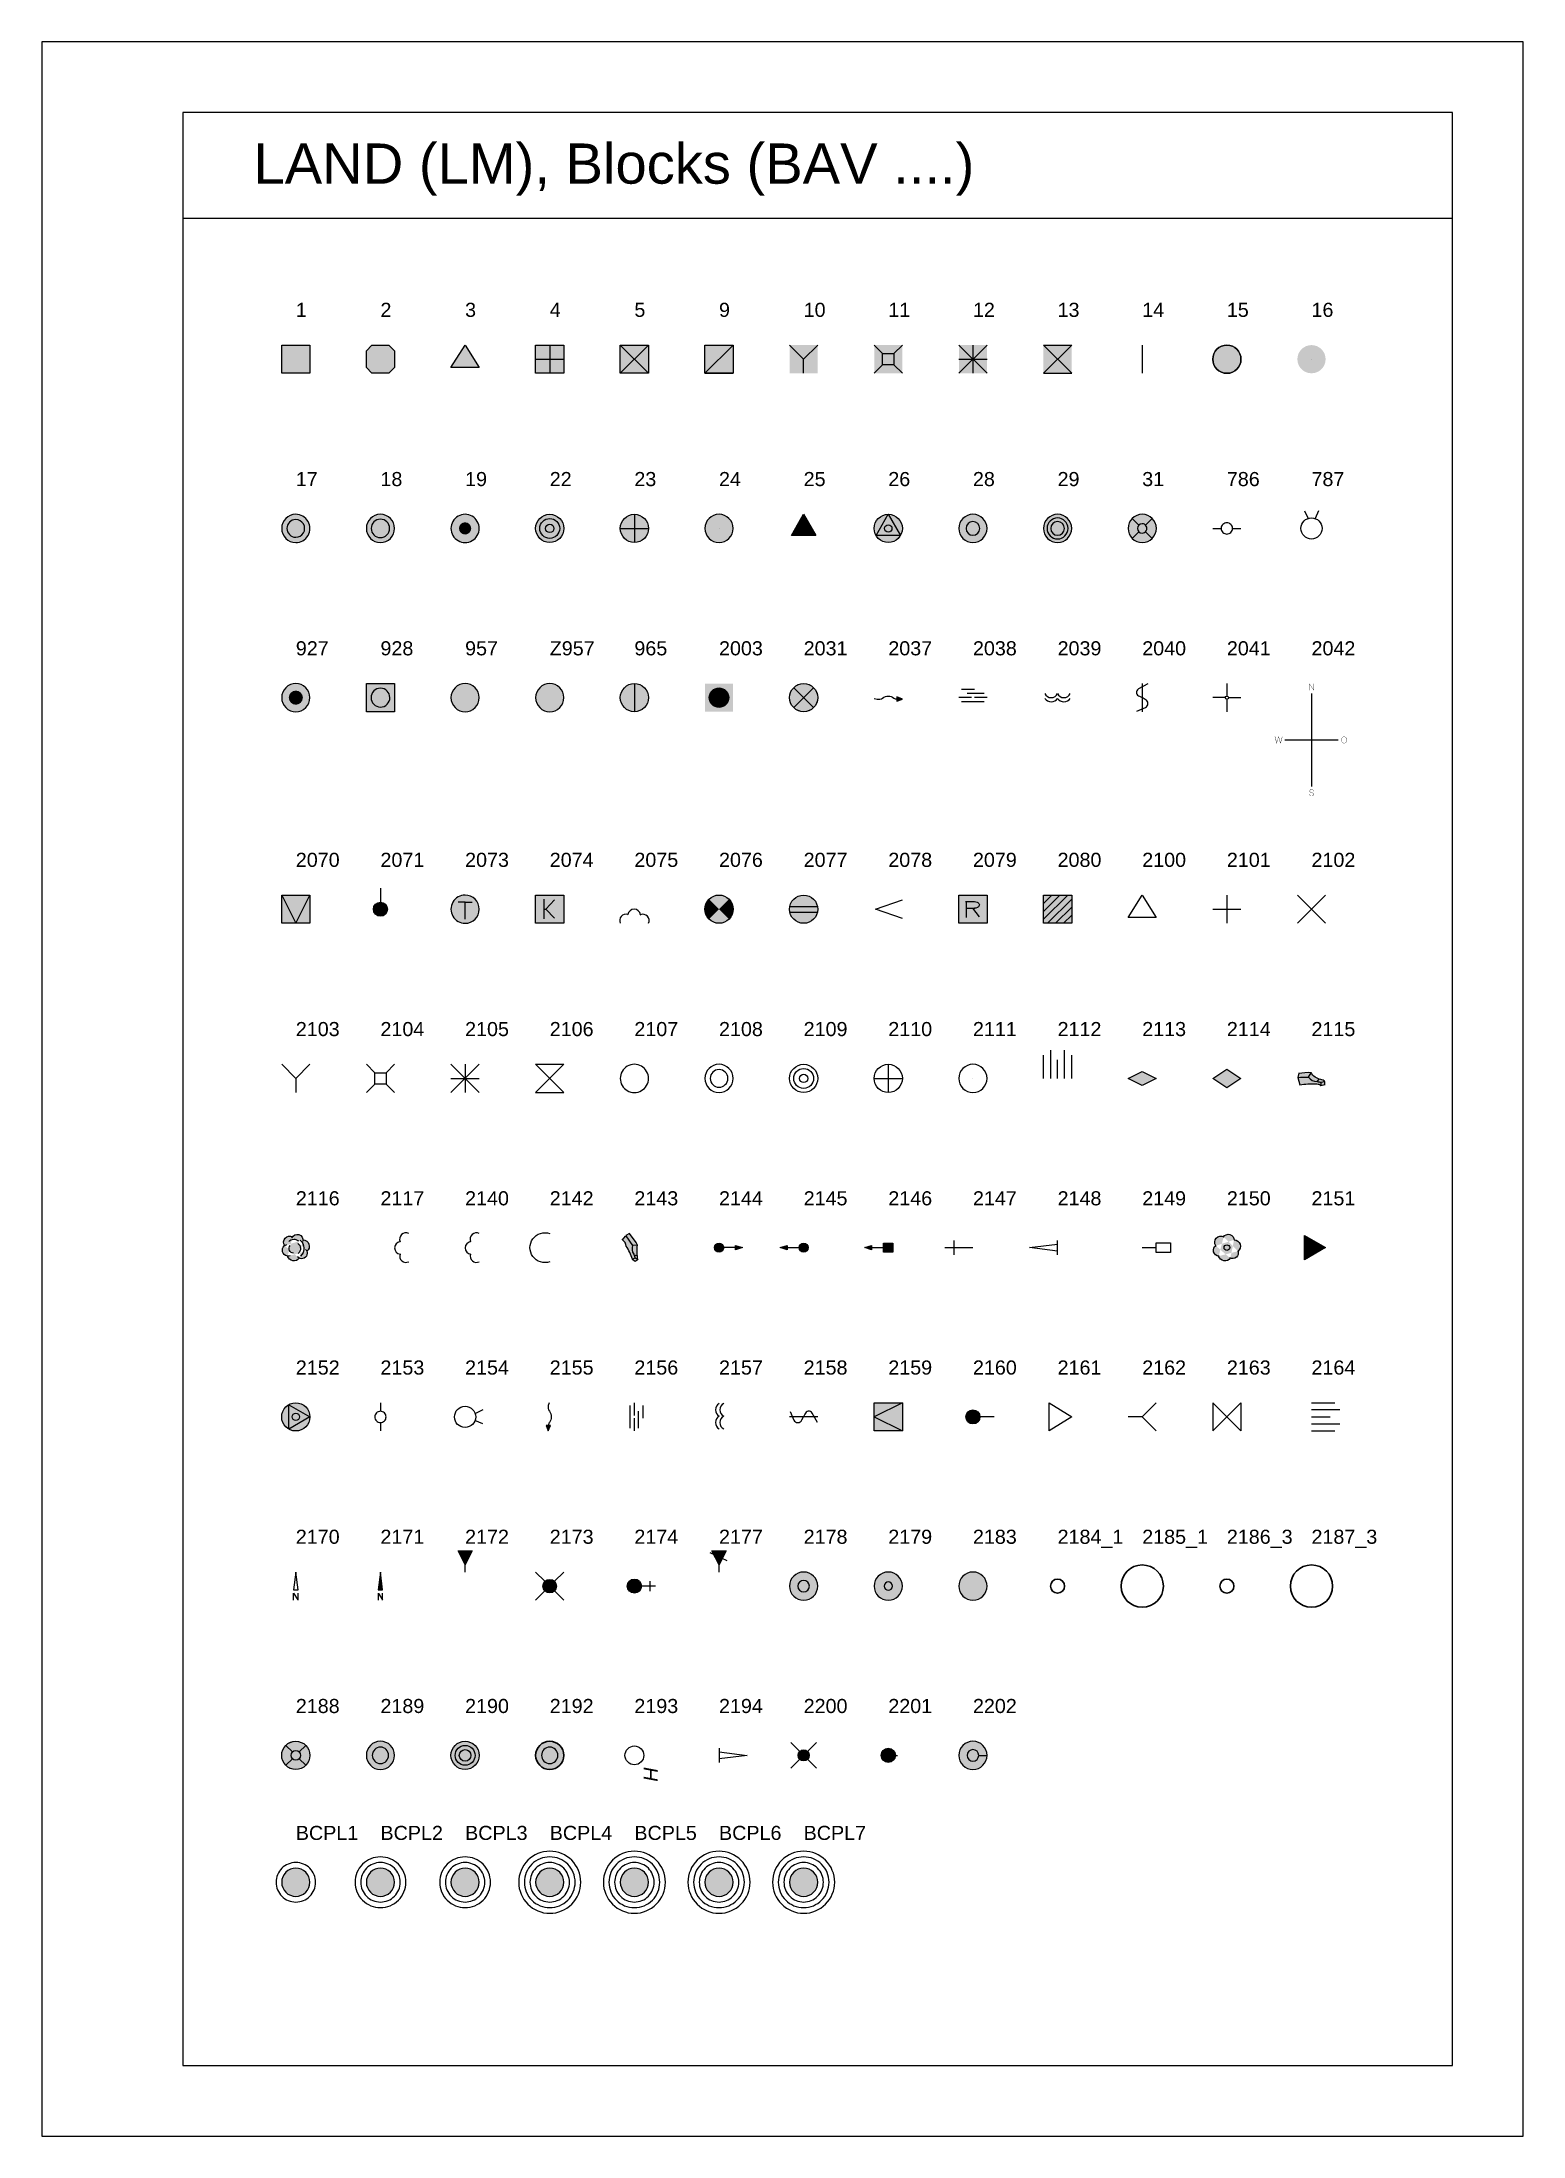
# Model space of a CAD drawing. Header units: metres. Extents: x 0 to 210, y 0 to 297.
import ezdxf

# ---------------------------------------------------------------- set-up
doc = ezdxf.new("R2010")
doc.units = ezdxf.units.M
doc.header["$LTSCALE"] = 10
doc.header["$MEASUREMENT"] = 0
doc.layers.get('0').update_dxf_attribs({"linetype": 'CONTINUOUS'})
for name, color, linetype in [('AV_BODENBEDECKUNGSZENTROID', 7, 'CONTINUOUS'), ('PFAV', 255, 'CONTINUOUS'), ('PVAV', 255, 'CONTINUOUS'), ('PZ-BLATTRAND-A4', 62, 'CONTINUOUS'), ('PZ-LINIEN', 7, 'CONTINUOUS'), ('PZ-SYMBOLE', 7, 'CONTINUOUS'), ('PZ-TITEL-RAHMEN', 7, 'CONTINUOUS')]:
    doc.layers.add(name, color=color, linetype=linetype)
doc.styles.get("Standard").update_dxf_attribs({"font": 'swissl.ttf'})
doc.styles.add('STYP23', font='swissl.ttf')

msp = doc.modelspace()

# ---------------------------------------------------------------- texts
at = {"layer": 'PZ-SYMBOLE', "style": 'STYP23'}
for s, p in [('1', (36, 258)), ('2', (48, 258)), ('3', (60, 258)), ('4', (72, 258)), ('5', (84, 258)), ('9', (96, 258)), ('10', (108, 258)), ('11', (120, 258)), ('12', (132, 258)), ('13', (144, 258)), ('14', (156, 258)), ('15', (168, 258)), ('16', (180, 258)), ('17', (36, 234)), ('18', (48, 234)), ('19', (60, 234)), ('22', (72, 234)), ('23', (84, 234)), ('24', (96, 234)), ('25', (108, 234)), ('26', (120, 234)), ('28', (132, 234)), ('29', (144, 234)), ('31', (156, 234)), ('786', (168, 234)), ('787', (180, 234)), ('927', (36, 210)), ('928', (48, 210)), ('957', (60, 210)), ('Z957', (72, 210)), ('965', (84, 210)), ('2003', (96, 210)), ('2031', (108, 210)), ('2037', (120, 210)), ('2038', (132, 210)), ('2039', (144, 210)), ('2040', (156, 210)), ('2041', (168, 210)), ('2042', (180, 210)), ('2070', (36, 180)), ('2071', (48, 180)), ('2073', (60, 180)), ('2074', (72, 180)), ('2075', (84, 180)), ('2076', (96, 180)), ('2077', (108, 180)), ('2078', (120, 180)), ('2079', (132, 180)), ('2080', (144, 180)), ('2100', (156, 180)), ('2101', (168, 180)), ('2102', (180, 180)), ('2103', (36, 156)), ('2104', (48, 156)), ('2105', (60, 156)), ('2106', (72, 156)), ('2107', (84, 156)), ('2108', (96, 156)), ('2109', (108, 156)), ('2110', (120, 156)), ('2111', (132, 156)), ('2112', (144, 156)), ('2113', (156, 156)), ('2114', (168, 156)), ('2115', (180, 156)), ('2116', (36, 132)), ('2117', (48, 132)), ('2140', (60, 132)), ('2142', (72, 132)), ('2143', (84, 132)), ('2144', (96, 132)), ('2145', (108, 132)), ('2146', (120, 132)), ('2147', (132, 132)), ('2148', (144, 132)), ('2149', (156, 132)), ('2150', (168, 132)), ('2151', (180, 132)), ('2152', (36, 108)), ('2153', (48, 108)), ('2154', (60, 108)), ('2155', (72, 108)), ('2156', (84, 108)), ('2157', (96, 108)), ('2158', (108, 108)), ('2159', (120, 108)), ('2160', (132, 108)), ('2161', (144, 108)), ('2162', (156, 108)), ('2163', (168, 108)), ('2164', (180, 108)), ('2170', (36, 84)), ('2171', (48, 84)), ('2172', (60, 84)), ('2173', (72, 84)), ('2174', (84, 84)), ('2177', (96, 84)), ('2178', (108, 84)), ('2179', (120, 84)), ('2183', (132, 84)), ('2184_1', (144, 84)), ('2185_1', (156, 84)), ('2186_3', (168, 84)), ('2187_3', (180, 84)), ('2188', (36, 60)), ('2189', (48, 60)), ('2190', (60, 60)), ('2192', (72, 60)), ('2193', (84, 60)), ('2194', (96, 60)), ('2200', (108, 60)), ('2201', (120, 60)), ('2202', (132, 60)), ('BCPL1', (36, 42)), ('BCPL2', (48, 42)), ('BCPL3', (60, 42)), ('BCPL4', (72, 42)), ('BCPL5', (84, 42)), ('BCPL6', (96, 42)), ('BCPL7', (108, 42))]:
    msp.add_text(s, height=2, dxfattribs=at).set_placement(p)
at = {"layer": 'PZ-TITEL-RAHMEN', "style": 'STYP23'}
msp.add_text('LAND (LM), Blocks (BAV ....)', height=5.7, dxfattribs=at).set_placement((30, 276.89))

# ---------------------------------------------------------------- blocks, each defined once
blk = doc.blocks.new('BAV1')
at = {"layer": 'PFAV'}
blk.add_hatch(color=256, dxfattribs=at).paths.add_polyline_path([(-0.5, 0.5), (0.5, 0.5), (0.5, -0.5), (-0.5, -0.5)])
at = {"color": 0, "lineweight": -2}
blk.add_lwpolyline([(-0.5, 0.5), (0.5, 0.5), (0.5, -0.5), (-0.5, -0.5)], close=True, dxfattribs=at)
blk = doc.blocks.new('BAV2')
at = {"layer": 'PFAV'}
blk.add_hatch(color=256, dxfattribs=at).paths.add_polyline_path([(-0.5, 0.3), (-0.3, 0.5), (0.3, 0.5), (0.5, 0.3), (0.5, -0.3), (0.3, -0.5), (-0.3, -0.5), (-0.5, -0.3)])
at = {"color": 0, "lineweight": -2}
blk.add_lwpolyline([(-0.5, 0.3), (-0.3, 0.5), (0.3, 0.5), (0.5, 0.3), (0.5, -0.3), (0.3, -0.5), (-0.3, -0.5), (-0.5, -0.3)], close=True, dxfattribs=at)
blk = doc.blocks.new('BAV3')
at = {"layer": 'PFAV'}
blk.add_hatch(color=256, dxfattribs=at).paths.add_polyline_path([(-0.5, -0.3), (0, 0.5), (0.5, -0.3)])
at = {"color": 0, "lineweight": -2}
blk.add_lwpolyline([(-0.5, -0.3), (0, 0.5), (0.5, -0.3)], close=True, dxfattribs=at)
blk = doc.blocks.new('BAV4')
at = {"layer": 'PFAV'}
blk.add_hatch(color=256, dxfattribs=at).paths.add_polyline_path([(-0.5, -0.5), (-0.5, 0.5), (0.5, 0.5), (0.5, -0.5)])
at = {"color": 0, "lineweight": -2}
for points in [[(-0.5, 0), (0.5, 0)], [(0, 0.5), (0, -0.5)]]:
    blk.add_lwpolyline(points, dxfattribs=at)
at = {"layer": 'PFAV'}
for p, q in [((-0.5, 0.5), (0.5, 0.5)), ((-0.5, -0.5), (-0.5, 0.5)), ((0.5, 0.5), (0.5, -0.5)), ((0.5, -0.5), (-0.5, -0.5))]:
    blk.add_line(p, q, dxfattribs=at)
blk = doc.blocks.new('BAV5')
at = {"layer": 'PFAV'}
blk.add_hatch(color=256, dxfattribs=at).paths.add_polyline_path([(-0.5, -0.5), (-0.5, 0.5), (0.5, 0.5), (0.5, -0.5)])
for p, q in [((-0.5, 0.5), (0.5, 0.5)), ((-0.5, -0.5), (-0.5, 0.5)), ((0.5, 0.5), (0.5, -0.5)), ((0.5, -0.5), (-0.5, -0.5))]:
    blk.add_line(p, q, dxfattribs=at)
at = {"layer": 'PFAV', "color": 0, "lineweight": -2}
for points in [[(-0.5, 0.5), (0.5, -0.5)], [(-0.5, -0.5), (0.5, 0.5)]]:
    blk.add_lwpolyline(points, dxfattribs=at)
blk = doc.blocks.new('BAV9')
at = {"layer": 'PFAV'}
blk.add_hatch(color=256, dxfattribs=at).paths.add_polyline_path([(-0.5, -0.5), (-0.5, 0.5), (0.5, 0.5), (0.5, -0.5)])
at = {"color": 0, "lineweight": -2}
blk.add_lwpolyline([(-0.5, 0.5), (0.5, 0.5), (-0.5, -0.5), (0.5, -0.5)], dxfattribs=at)
at = {"layer": 'PFAV'}
for p, q in [((-0.5, 0.5), (0.5, 0.5)), ((-0.5, -0.5), (-0.5, 0.5)), ((0.5, 0.5), (0.5, -0.5)), ((0.5, -0.5), (-0.5, -0.5))]:
    blk.add_line(p, q, dxfattribs=at)
blk = doc.blocks.new('BAV14')
at = {"color": 0, "lineweight": -2}
blk.add_lwpolyline([(0, 0.5), (0, -0.5)], dxfattribs=at)
blk = doc.blocks.new('BAV22')
at = {"layer": 'PFAV'}
h = blk.add_hatch(color=256, dxfattribs=at)
edge = h.paths.add_edge_path()
edge.add_arc((0, 0), 0.5, 0, 360)
at = {"color": 0, "lineweight": -2}
for points in [[(0, 0.5, -1), (0, -0.5, -1)], [(0, 0.353, -1), (0, -0.353, -1)]]:
    blk.add_lwpolyline(points, format="xyb", close=True, dxfattribs=at)
blk.add_lwpolyline([(0, 0.147, -1), (0, -0.147, -1), (0, 0.147, 0.146526)], format="xyb", dxfattribs=at)
at = {"layer": 'PFAV'}
blk.add_circle((0, 0), 0.5, dxfattribs=at)
blk = doc.blocks.new('BAV2037')
blk.add_hatch(color=0).paths.add_polyline_path([(0.5, -0.05), (0.3, 0.025), (0.3, -0.125)])
at = {"color": 0}
for p, q in [((0.5, -0.05), (0.3, 0.025)), ((0.3, 0.025), (0.3, -0.125)), ((0.3, -0.125), (0.5, -0.05))]:
    blk.add_line(p, q, dxfattribs=at)
at = {"color": 0, "lineweight": -2}
blk.add_lwpolyline([(-0.5, -0.025), (-0.4, -0.05, 0.2185463), (-0.2, -0.0125, -0.3179445), (0.2, -0.0125, 0.1291631), (0.3, -0.05, 0.0509775), (0.38, -0.05, -1.1074315)], format="xyb", dxfattribs=at)
blk = doc.blocks.new('BAV2038')
at = {"color": 0, "lineweight": -2}
for points in [[(-0.05, 0), (-0.5, 0)], [(-0.4, 0.3), (0.05, 0.3)], [(0.4, 0.15), (-0.2, 0.15)], [(0.5, 0), (0.05, 0)], [(0.4, -0.15), (-0.4, -0.15)]]:
    blk.add_lwpolyline(points, dxfattribs=at)
blk = doc.blocks.new('BAV2041')
at = {"color": 0, "lineweight": -2}
for points in [[(-0.05715, 0), (-0.5, 0)], [(0, 0.5), (0, 0.05715)], [(0.05715, 0), (0.5, 0)], [(0, -0.05715), (0, -0.5)]]:
    blk.add_lwpolyline(points, dxfattribs=at)
blk.add_lwpolyline([(0, 0.05715, -1), (0, -0.05715, -1)], format="xyb", close=True, dxfattribs=at)
blk = doc.blocks.new('BAV957')
h = blk.add_hatch(color=0)
edge = h.paths.add_edge_path()
edge.add_arc((0, 0), 0.5, 0, 360)
at = {"color": 0}
blk.add_lwpolyline([(0, 0.5, 0.414214), (-0.5, 0, 0.414214), (0, -0.5, 0.414214), (0.5, 0, 0.414214)], format="xyb", close=True, dxfattribs=at)
blk = doc.blocks.new('BAV2070')
for points in [[(-0.5, 0.5), (0, -0.5), (-0.5, -0.5)], [(0.5, 0.5), (0.5, -0.5), (0, -0.5)]]:
    blk.add_hatch(color=0).paths.add_polyline_path(points)
at = {"layer": 'PFAV'}
blk.add_hatch(color=256, dxfattribs=at).paths.add_polyline_path([(-0.5, 0.5), (0.5, 0.5), (0.5, -0.5), (-0.5, -0.5)])
at = {"color": 0, "lineweight": -2}
blk.add_lwpolyline([(-0.5, 0.5), (0.5, 0.5), (0.5, -0.5), (-0.5, -0.5)], close=True, dxfattribs=at)
at = {"color": 0}
for points in [[(-0.5, 0.5), (0, -0.5), (-0.5, -0.5), (-0.5, 0.5)], [(0.5, 0.5), (0.5, -0.5), (0, -0.5), (0.5, 0.5)]]:
    blk.add_lwpolyline(points, dxfattribs=at)
at = {"layer": 'PFAV'}
blk.add_lwpolyline([(-0.5, 0.5), (0.5, 0.5), (0.5, -0.5), (-0.5, -0.5)], close=True, dxfattribs=at)
blk = doc.blocks.new('BAV2031')
at = {"layer": 'PFAV'}
h = blk.add_hatch(color=256, dxfattribs=at)
edge = h.paths.add_edge_path()
edge.add_arc((0, 0), 0.5, 0, 360)
at = {"color": 0, "lineweight": -2}
blk.add_lwpolyline([(0.354, 0.354, -1), (-0.354, -0.354, -1)], format="xyb", close=True, dxfattribs=at)
for points in [[(0.354, 0.354), (-0.354, -0.354)], [(-0.354, 0.354), (0.354, -0.354)]]:
    blk.add_lwpolyline(points, dxfattribs=at)
at = {"layer": 'PFAV'}
blk.add_circle((0, 0), 0.5, dxfattribs=at)
blk = doc.blocks.new('BAV2078')
at = {"color": 0, "lineweight": -2}
blk.add_lwpolyline([(0.5, -0.333), (-0.453, 0), (0.5, 0.333)], dxfattribs=at)
blk = doc.blocks.new('BAV2080')
at = {"layer": 'PFAV'}
blk.add_hatch(color=256, dxfattribs=at).paths.add_polyline_path([(-0.5, 0.5), (0.5, 0.5), (0.5, -0.5), (-0.5, -0.5)])
at = {"color": 0, "lineweight": -2}
blk.add_lwpolyline([(-0.5, 0.5), (0.5, 0.5), (0.5, -0.5), (-0.5, -0.5)], close=True, dxfattribs=at)
for points in [[(-0.5, -0.359), (0.359, 0.5)], [(-0.5, -0.076), (0.076, 0.5)], [(-0.5, 0.207), (-0.207, 0.5)], [(-0.359, -0.5), (0.5, 0.359)], [(-0.076, -0.5), (0.5, 0.076)], [(0.207, -0.5), (0.5, -0.207)]]:
    blk.add_lwpolyline(points, dxfattribs=at)
blk = doc.blocks.new('BAV2074')
at = {"layer": 'PFAV'}
blk.add_hatch(color=256, dxfattribs=at).paths.add_polyline_path([(-0.5, 0.5), (0.5, 0.5), (0.5, -0.5), (-0.5, -0.5)])
at = {"color": 0, "lineweight": -2}
blk.add_lwpolyline([(-0.5, 0.5), (0.5, 0.5), (0.5, -0.5), (-0.5, -0.5)], close=True, dxfattribs=at)
for points in [[(-0.208, 0.351), (-0.208, -0.336)], [(-0.208, 0.005), (-0.143, 0.005), (0.171, -0.32)], [(-0.143, 0.005), (0.172, 0.333)]]:
    blk.add_lwpolyline(points, dxfattribs=at)
blk = doc.blocks.new('BAV2079')
at = {"layer": 'PFAV'}
blk.add_hatch(color=256, dxfattribs=at).paths.add_polyline_path([(-0.5, 0.5), (0.5, 0.5), (0.5, -0.5), (-0.5, -0.5)])
at = {"color": 0, "lineweight": -2}
blk.add_lwpolyline([(-0.5, 0.5), (0.5, 0.5), (0.5, -0.5), (-0.5, -0.5)], close=True, dxfattribs=at)
blk.add_lwpolyline([(-0.259, 0.267), (0.053, 0.267, -0.109562), (0.155, 0.244, -0.067843), (0.19, 0.222, -0.116024), (0.225, 0.174, -0.189232), (0.226, 0.13, -0.146128), (0.192, 0.083, -0.033455), (0.156, 0.06, -0.14451), (0.053, 0.037, -1.479002)], format="xyb", dxfattribs=at)
for points in [[(-0.226, -0.299), (-0.226, 0.267), (-0.071, 0.267)], [(-0.226, 0.037), (0.065, 0.036)], [(-0.017, 0.037), (0.225, -0.267)]]:
    blk.add_lwpolyline(points, dxfattribs=at)
blk = doc.blocks.new('BAV2075')
at = {"color": 0, "lineweight": -2}
blk.add_lwpolyline([(0.5, -0.5, 0.686363), (0.214, -0.195, 0.865782), (-0.23, -0.193, 0.666611), (-0.5, -0.5, 1.290405)], format="xyb", dxfattribs=at)
for points in [[(-0.243, -0.194), (-0.223, -0.182)], [(0.207, -0.184), (0.227, -0.196)]]:
    blk.add_lwpolyline(points, dxfattribs=at)
blk = doc.blocks.new('BAV2039')
at = {"color": 0, "lineweight": -2}
for points in [[(-0.45, 0.15, 0.666667), (0, 0.15, 0.666667), (0.45, 0.15, -0.666667)], [(-0.45, -0.025, 0.555556), (0, -0.025, 0.555556), (0.45, -0.025, -0.555556)]]:
    blk.add_lwpolyline(points, format="xyb", dxfattribs=at)
blk = doc.blocks.new('BAV2100')
at = {"color": 0, "lineweight": -2}
blk.add_lwpolyline([(-0.5, -0.3), (0, 0.5), (0.5, -0.3)], close=True, dxfattribs=at)
blk = doc.blocks.new('BAV2101')
at = {"color": 0, "lineweight": -2}
for points in [[(-0.5, 0), (0.5, 0)], [(0, 0.5), (0, -0.5)]]:
    blk.add_lwpolyline(points, dxfattribs=at)
blk = doc.blocks.new('BAV2102')
at = {"color": 0, "lineweight": -2}
for points in [[(-0.5, 0.5), (0.5, -0.5)], [(-0.5, -0.5), (0.5, 0.5)]]:
    blk.add_lwpolyline(points, dxfattribs=at)
blk = doc.blocks.new('BAV2103')
at = {"color": 0, "lineweight": -2}
for points in [[(-0.5, 0.5), (0, 0), (0, -0.5)], [(0.5, 0.5), (0, 0)]]:
    blk.add_lwpolyline(points, dxfattribs=at)
blk = doc.blocks.new('BAV2104')
at = {"color": 0, "lineweight": -2}
for points in [[(-0.5, 0.5), (-0.2, 0.2)], [(0.5, 0.5), (0.2, 0.2)], [(-0.5, -0.5), (-0.2, -0.2)], [(0.5, -0.5), (0.2, -0.2)]]:
    blk.add_lwpolyline(points, dxfattribs=at)
blk.add_lwpolyline([(-0.2, 0.2), (0.2, 0.2), (0.2, -0.2), (-0.2, -0.2)], close=True, dxfattribs=at)
blk = doc.blocks.new('BAV2105')
at = {"color": 0, "lineweight": -2}
for points in [[(-0.5, 0.5), (0.5, -0.5)], [(-0.5, -0.5), (0.5, 0.5)], [(-0.5, 0), (0.5, 0)], [(0, 0.5), (0, -0.5)]]:
    blk.add_lwpolyline(points, dxfattribs=at)
blk = doc.blocks.new('BAV2106')
at = {"color": 0, "lineweight": -2}
blk.add_lwpolyline([(-0.5, 0.5), (0.5, 0.5), (-0.5, -0.5), (0.5, -0.5)], close=True, dxfattribs=at)
blk = doc.blocks.new('BAV2109')
at = {"color": 0, "lineweight": -2}
for points in [[(0, 0.5, -1), (0, -0.5, -1)], [(0, 0.353, -1), (0, -0.353, -1)], [(0, 0.147, -1), (0, -0.147, -1)]]:
    blk.add_lwpolyline(points, format="xyb", close=True, dxfattribs=at)
blk = doc.blocks.new('BAV2110')
at = {"color": 0, "lineweight": -2}
blk.add_lwpolyline([(0, 0.5, -1), (0, -0.5, -1)], format="xyb", close=True, dxfattribs=at)
for points in [[(-0.5, 0), (0.5, 0)], [(0, 0.5), (0, -0.5)]]:
    blk.add_lwpolyline(points, dxfattribs=at)
blk = doc.blocks.new('BAV2112')
at = {"color": 0, "lineweight": -2}
for points in [[(-0.5, 0), (-0.5, 0.825)], [(-0.25, 1), (-0.25, 0)], [(0.25, 0), (0.25, 1)], [(0.5, 0), (0.5, 0.825)], [(0, 0), (0, 0.66)]]:
    blk.add_lwpolyline(points, dxfattribs=at)
blk = doc.blocks.new('BAV2114')
at = {"layer": 'PFAV'}
blk.add_hatch(color=256, dxfattribs=at).paths.add_polyline_path([(-0.5, 0), (0, 0.33), (0.5, 0), (0, -0.33)])
at = {"color": 0, "lineweight": -2}
blk.add_lwpolyline([(-0.5, 0), (0, 0.33), (0.5, 0), (0, -0.33)], close=True, dxfattribs=at)
at = {"layer": 'PFAV', "lineweight": -2}
blk.add_lwpolyline([(-0.5, 0), (0, 0.33), (0.5, 0), (0, -0.33), (-0.5, 0)], dxfattribs=at)
blk = doc.blocks.new('BAV2115')
at = {"layer": 'PFAV'}
h = blk.add_hatch(color=256, dxfattribs=at)
edge = h.paths.add_edge_path()
edge.add_line((-0.456, 0.174), (-0.232, 0.202))
edge.add_line((-0.232, 0.202), (-0.006, 0.202))
edge.add_ellipse((0.389, 0.415), major_axis=(0.317, 0.317), ratio=1, start_angle=163.38005, end_angle=210.89686)
edge.add_ellipse((0.225, -0.238), major_axis=(0.159, 0.159), ratio=1, start_angle=377.8335, end_angle=390.89686, ccw=False)
edge.add_ellipse((0.286, -0.299), major_axis=(0.187, 0.187), ratio=1, start_angle=359.47515, end_angle=396.01057, ccw=False)
edge.add_line((0.475, -0.114), (0.474, -0.212))
edge.add_line((0.474, -0.212), (0.331, -0.245))
edge.add_ellipse((0.163, -0.469), major_axis=(0.198, 0.198), ratio=1, start_angle=8.07918, end_angle=45)
edge.add_ellipse((0.141, -4.93), major_axis=(3.352, 3.352), ratio=1, start_angle=44.73695, end_angle=51.76909)
edge.add_line((-0.418, -0.222), (-0.48, 0.036))
edge.add_line((-0.48, 0.036), (-0.456, 0.174))
at = {"color": 0, "lineweight": -2}
for points in [[(-0.448, 0.182), (-0.48, 0.036), (-0.414, -0.233)], [(-0.11, 0.049), (-0.006, 0.196)], [(0.198, -0.111), (0.279, -0.02)], [(0.322, -0.255), (0.485, -0.214)], [(0.334, -0.136), (0.331, -0.253)], [(0.474, -0.212), (0.475, -0.114)]]:
    blk.add_lwpolyline(points, dxfattribs=at)
for points in [[(-0.48, 0.038, -0.002922), (-0.11, 0.049, -0.012558)], [(-0.006, 0.202, 0.062646), (-0.456, 0.174, 10.681602)], [(-0.11, 0.049, 0.244874), (0.198, -0.111, -0.017928), (0.334, -0.136), (0.475, -0.114)], [(0.478, -0.12, 0.177242), (0.327, -0.038, -0.212847), (-0.014, 0.207, -1.718079)], [(-0.418, -0.222, -0.012156), (-0.128, -0.197, 0.009138), (0.137, -0.191, -0.092309), (0.239, -0.2, -0.129416), (0.331, -0.253)]]:
    blk.add_lwpolyline(points, format="xyb", dxfattribs=at)
blk = doc.blocks.new('BAV2116')
at = {"layer": 'PFAV'}
h = blk.add_hatch(color=256, dxfattribs=at)
edge = h.paths.add_edge_path()
edge.add_ellipse((-0.214, 0.191), major_axis=(0.154, 0.154), ratio=1, start_angle=17.51127, end_angle=169.41833, ccw=False)
edge.add_ellipse((0.053, 0.269), major_axis=(0.144, 0.144), ratio=1, start_angle=-43.14873, end_angle=100.41139, ccw=False)
edge.add_ellipse((0.253, 0.051), major_axis=(-0.159, 0.159), ratio=1, start_angle=173.01333, end_angle=314.06661, ccw=False)
edge.add_ellipse((0.207, -0.195), major_axis=(-0.139, 0.139), ratio=1, start_angle=109.07421, end_angle=245.32262, ccw=False)
edge.add_ellipse((-0.068, -0.236), major_axis=(-0.164, 0.164), ratio=1, start_angle=61.25743, end_angle=189.14714, ccw=False)
edge.add_ellipse((-0.271, -0.097), major_axis=(0.145, 0.145), ratio=1, start_angle=81.87449, end_angle=219.49941, ccw=False)
at = {"color": 0, "lineweight": -2}
for points in [[(-0.205, -0.29, -1.048858), (-0.313, 0.113, -0.128974)], [(-0.394, 0.068, -0.780633), (-0.114, 0.384, 0.185055)], [(-0.251, 0.216, -0.384797), (0.091, 0.245, 0.51654)], [(-0.082, -0.198, -0.626151), (-0.195, 0.076, -0.337106)], [(-0.138, 0.338, -0.933705), (0.252, 0.227, 2.487313)], [(0.067, 0.147, -0.523975), (0.082, -0.21, 6.392014)], [(0.151, 0.267, -0.462289), (0.166, -0.296, 29.600195)], [(0.256, 0.276, -0.707079), (0.391, -0.126, 4.213228)], [(0.121, -0.372, -0.6242), (-0.291, -0.301, -1.492381)], [(0.349, -0.062, -1.00625), (0.065, -0.329, -2.213987)]]:
    blk.add_lwpolyline(points, format="xyb", dxfattribs=at)
blk = doc.blocks.new('BAV2040')
at = {"color": 0, "lineweight": -2}
for points in [[(0.198, 0.487), (-0.137, 0.307, 0.662777), (-0.094, 0.047), (0, 0)], [(-0.19, -0.481), (0.114, -0.349, 0.638557), (0.11, -0.064), (0, 0)]]:
    blk.add_lwpolyline(points, format="xyb", dxfattribs=at)
blk.add_lwpolyline([(0, 0.5), (0, -0.5)], dxfattribs=at)
blk = doc.blocks.new('BAV2117')
at = {"color": 0, "lineweight": -2}
blk.add_lwpolyline([(1, 0.5, 0.686363), (0.695, 0.214, 0.865782), (0.693, -0.23, 0.666611), (1, -0.5, 1.290405)], format="xyb", dxfattribs=at)
for points in [[(0.684, 0.207), (0.696, 0.227)], [(0.694, -0.243), (0.682, -0.223)]]:
    blk.add_lwpolyline(points, dxfattribs=at)
blk = doc.blocks.new('BAV2140')
at = {"color": 0, "lineweight": -2}
blk.add_lwpolyline([(0.5, 0.5, 0.686363), (0.195, 0.214, 0.865782), (0.193, -0.23, 0.666611), (0.5, -0.5, 1.290405)], format="xyb", dxfattribs=at)
for points in [[(0.184, 0.207), (0.196, 0.227)], [(0.194, -0.243), (0.182, -0.223)]]:
    blk.add_lwpolyline(points, dxfattribs=at)
blk = doc.blocks.new('BAV2071')
at = {"layer": 'PFAV'}
h = blk.add_hatch(color=256, dxfattribs=at)
edge = h.paths.add_edge_path()
edge.add_arc((0, 0), 0.25, 0, 360)
at = {"color": 0, "lineweight": -2}
blk.add_lwpolyline([(0, 0.75), (0, 0.25)], dxfattribs=at)
blk.add_lwpolyline([(0, 0.25, -1), (0, -0.25, -1), (0, 0.25, 0.100823)], format="xyb", dxfattribs=at)
at = {"layer": 'PFAV'}
blk.add_circle((0, 0), 0.25, dxfattribs=at)
blk = doc.blocks.new('BAV2150')
at = {"layer": 'PFAV'}
h = blk.add_hatch(color=256, dxfattribs=at)
edge = h.paths.add_edge_path()
edge.add_ellipse((-0.214, 0.191), major_axis=(0.154, 0.154), ratio=1, start_angle=17.51127, end_angle=169.41833, ccw=False)
edge.add_ellipse((0.053, 0.269), major_axis=(0.144, 0.144), ratio=1, start_angle=-43.14873, end_angle=100.41139, ccw=False)
edge.add_ellipse((0.253, 0.051), major_axis=(-0.159, 0.159), ratio=1, start_angle=173.01333, end_angle=314.06661, ccw=False)
edge.add_ellipse((0.207, -0.195), major_axis=(-0.139, 0.139), ratio=1, start_angle=109.07421, end_angle=245.32262, ccw=False)
edge.add_ellipse((-0.068, -0.236), major_axis=(-0.164, 0.164), ratio=1, start_angle=61.25743, end_angle=189.14714, ccw=False)
edge.add_ellipse((-0.271, -0.097), major_axis=(0.145, 0.145), ratio=1, start_angle=81.87449, end_angle=219.49941, ccw=False)
at = {"color": 0, "lineweight": -2}
for points in [[(-0.278, -0.299, -0.729522), (-0.384, 0.081)], [(-0.394, 0.068, -0.780633), (-0.114, 0.384, 0.185055)], [(-0.125, 0.373, -0.77718), (0.256, 0.26, -0.723614)], [(0, 0.1, -1), (0, -0.1, -1), (0, 0.1, 0)], [(0.256, 0.276, -0.703066), (0.391, -0.131, 4.213228)], [(0.123, -0.367, -0.643652), (-0.292, -0.296, -1.492381)], [(0.386, -0.117, -0.736258), (0.108, -0.362, -0.674341)]]:
    blk.add_lwpolyline(points, format="xyb", dxfattribs=at)
blk = doc.blocks.new('BAV2142')
at = {"color": 0, "lineweight": -2}
blk.add_lwpolyline([(0, -0.5, -1.4), (0, 0.5, 1)], format="xyb", dxfattribs=at)
blk = doc.blocks.new('BAV2143')
at = {"layer": 'PFAV'}
h = blk.add_hatch(color=256, dxfattribs=at)
edge = h.paths.add_edge_path()
edge.add_line((-0.303, 0.422), (-0.423, 0.275))
edge.add_ellipse((-0.574, 0.038), major_axis=(-0.199, 0.199), ratio=1, start_angle=229.08426, end_angle=282.45681, ccw=False)
edge.add_ellipse((-1.582, -0.845), major_axis=(-1.113, 1.113), ratio=1, start_angle=241.03708, end_angle=260.0188, ccw=False)
edge.add_line((-0.07, -0.41), (0.024, -0.367))
edge.add_line((0.024, -0.367), (-0.024, -0.233))
edge.add_ellipse((0.254, -0.041), major_axis=(0.239, 0.239), ratio=1, start_angle=113.82668, end_angle=169.58581, ccw=False)
edge.add_line((-0.061, 0.081), (-0.303, 0.422))
h.paths.add_polyline_path([(-0.172, 0.492), (-0.192, 0.492), (-0.303, 0.422), (-0.061, 0.081), (0.112, 0.09), (0.066, 0.182)])
edge = h.paths.add_edge_path()
edge.add_ellipse((0.254, -0.041), major_axis=(-0.239, 0.239), ratio=1, start_angle=23.82668, end_angle=79.58581)
edge.add_line((-0.024, -0.233), (-0.014, -0.26))
edge.add_line((-0.014, -0.26), (0.103, -0.274))
edge.add_ellipse((1.585, -0.129), major_axis=(1.053, 1.053), ratio=1, start_angle=126.54231, end_angle=140.59961, ccw=False)
edge.add_line((0.112, 0.09), (-0.061, 0.081))
edge = h.paths.add_edge_path()
edge.add_line((-0.014, -0.26), (0.024, -0.367))
edge.add_line((0.024, -0.367), (0.124, -0.415))
edge.add_ellipse((1.585, -0.129), major_axis=(1.053, 1.053), ratio=1, start_angle=140.59961, end_angle=146.07207, ccw=False)
edge.add_line((0.103, -0.274), (-0.014, -0.26))
h.paths.add_polyline_path([(0.024, -0.367), (-0.07, -0.41), (0.022, -0.482), (0.124, -0.415)])
at = {"color": 0, "lineweight": -2}
for points in [[(-0.429, 0.266), (-0.303, 0.422), (-0.061, 0.081, 0.248212)], [(-0.293, 0.051, 0.242069), (-0.423, 0.275)], [(-0.07, -0.41, 0.083013), (-0.294, 0.058, 0.237185)], [(-0.061, 0.081, 0.248212), (-0.024, -0.233), (0.024, -0.367), (-0.07, -0.41, 0.083013)], [(0.126, -0.425, -0.087166), (0.112, 0.09)]]:
    blk.add_lwpolyline(points, format="xyb", dxfattribs=at)
for points in [[(0.115, 0.083), (0.066, 0.182), (-0.178, 0.501), (-0.298, 0.43)], [(0.112, 0.09), (-0.061, 0.081)], [(-0.074, -0.406), (0.022, -0.482), (0.131, -0.411)], [(-0.014, -0.26), (0.103, -0.274)], [(0.124, -0.415), (0.024, -0.367)]]:
    blk.add_lwpolyline(points, dxfattribs=at)
blk = doc.blocks.new('BAV2144')
blk.add_hatch(color=0).paths.add_polyline_path([(0.59, 0.082), (0.59, -0.081), (0.835, 0)])
at = {"layer": 'PFAV'}
blk.add_hatch(color=256, dxfattribs=at).paths.add_polyline_path([(-0.165, 0, 1), (0.165, 0, 1)])
at = {"color": 0, "lineweight": -2}
blk.add_lwpolyline([(0.165, 0, -1), (-0.165, 0, -1), (0.165, 0, 0.213411)], format="xyb", dxfattribs=at)
blk.add_lwpolyline([(0.654, 0), (0.165, 0)], dxfattribs=at)
blk.add_lwpolyline([(0.59, 0.082), (0.835, 0), (0.59, -0.081)], close=True, dxfattribs=at)
at = {"layer": 'PFAV'}
blk.add_circle((0, 0), 0.165, dxfattribs=at)
blk = doc.blocks.new('BAV2145')
blk.add_hatch(color=0).paths.add_polyline_path([(-0.59, -0.082), (-0.59, 0.081), (-0.835, 0)])
at = {"layer": 'PFAV'}
blk.add_hatch(color=256, dxfattribs=at).paths.add_polyline_path([(0.165, 0, 1), (-0.165, 0, 1)])
at = {"color": 0, "lineweight": -2}
blk.add_lwpolyline([(-0.59, -0.082), (-0.835, 0), (-0.59, 0.081)], close=True, dxfattribs=at)
blk.add_lwpolyline([(-0.654, 0), (-0.165, 0)], dxfattribs=at)
blk.add_lwpolyline([(-0.165, 0, -1), (0.165, 0, -1), (-0.165, 0, 0.213411)], format="xyb", dxfattribs=at)
at = {"layer": 'PFAV'}
blk.add_circle((0, 0), 0.165, dxfattribs=at)
blk = doc.blocks.new('BAV2146')
blk.add_hatch(color=0).paths.add_polyline_path([(-0.59, -0.082), (-0.59, 0.081), (-0.835, 0)])
at = {"layer": 'PFAV'}
blk.add_hatch(color=256, dxfattribs=at).paths.add_polyline_path([(0.165, -0.165), (0.165, 0.165), (-0.165, 0.165), (-0.165, -0.165)])
at = {"color": 0, "lineweight": -2}
for points in [[(-0.59, -0.082), (-0.835, 0), (-0.59, 0.081)], [(0.165, 0.165), (0.165, -0.165), (-0.165, -0.165), (-0.165, 0.165)]]:
    blk.add_lwpolyline(points, close=True, dxfattribs=at)
blk.add_lwpolyline([(-0.654, 0), (-0.165, 0)], dxfattribs=at)
at = {"layer": 'PFAV', "lineweight": -2}
blk.add_lwpolyline([(-0.165, -0.165), (-0.165, 0.165), (0.165, 0.165), (0.165, -0.165)], close=True, dxfattribs=at)
blk = doc.blocks.new('BAV2147')
at = {"color": 0, "lineweight": -2}
for points in [[(-1, 0), (0, 0)], [(-0.666, -0.25), (-0.666, 0.25)]]:
    blk.add_lwpolyline(points, dxfattribs=at)
blk = doc.blocks.new('BAV2148')
at = {"layer": 'PVAV'}
h = blk.add_hatch(color=256, dxfattribs=at)
h.paths.add_polyline_path([(0, -0.125), (-1, 0), (0, 0.125), (0, 0)], flags=16)
edge = h.paths.add_edge_path()
edge.add_line((0, -0.125), (-1, 0))
edge.add_line((-1, 0), (0, 0.125))
edge.add_line((0, -0.25), (0, 0))
edge.add_line((0, 0), (0, 0.25))
at = {"color": 0, "lineweight": -2}
for points in [[(0, -0.125), (-1, 0), (0, 0.125)], [(0, -0.25), (0, 0), (0, 0.25)]]:
    blk.add_lwpolyline(points, dxfattribs=at)
blk = doc.blocks.new('BAV2149')
at = {"layer": 'PFAV'}
h = blk.add_hatch(color=256, dxfattribs=at)
h.paths.add_polyline_path([(0.5, -0.175), (0.5, 0.175), (1, 0.175), (1, -0.175)], flags=16)
h.paths.add_polyline_path([(0.5, -0.175), (0.5, 0.175), (1, 0.175), (1, -0.175)])
at = {"color": 0, "lineweight": -2}
blk.add_lwpolyline([(0, 0), (0.5, 0)], dxfattribs=at)
blk.add_lwpolyline([(0.5, -0.175), (0.5, 0.175), (1, 0.175), (1, -0.175)], close=True, dxfattribs=at)
blk = doc.blocks.new('BAV787')
at = {"color": 0, "lineweight": -2}
blk.add_lwpolyline([(0, 0.375, -1), (0, -0.375, -1)], format="xyb", close=True, dxfattribs=at)
for points in [[(-0.25, 0.625), (-0.113, 0.35)], [(0.25, 0.625), (0.125, 0.35)]]:
    blk.add_lwpolyline(points, dxfattribs=at)
blk = doc.blocks.new('BAV786')
at = {"color": 0, "lineweight": -2}
for points in [[(-0.5, 0), (-0.2, 0)], [(0.2, 0), (0.5, 0)]]:
    blk.add_lwpolyline(points, dxfattribs=at)
blk.add_lwpolyline([(0, 0.2, 0.414214), (-0.2, 0, 0.414214), (0, -0.2, 0.414214), (0.2, 0, 0.414214)], format="xyb", close=True, dxfattribs=at)
blk = doc.blocks.new('BAV2153')
at = {"color": 0, "lineweight": -2}
blk.add_lwpolyline([(0.2, 0, 0.414214), (0, 0.2, 0.414214), (-0.2, 0, 0.414214), (0, -0.2, 0.414214)], format="xyb", close=True, dxfattribs=at)
for points in [[(0, 0.5), (0, 0.2)], [(0, -0.2), (0, -0.5)]]:
    blk.add_lwpolyline(points, dxfattribs=at)
blk = doc.blocks.new('BAV2154')
at = {"color": 0, "lineweight": -2}
blk.add_lwpolyline([(0.375, 0, -1), (-0.375, 0, -1)], format="xyb", close=True, dxfattribs=at)
for points in [[(0.625, 0.25), (0.35, 0.113)], [(0.625, -0.25), (0.35, -0.125)]]:
    blk.add_lwpolyline(points, dxfattribs=at)
blk = doc.blocks.new('BAV2155')
blk.add_hatch(color=0).paths.add_polyline_path([(-0.05, -0.5), (0.025, -0.3), (-0.125, -0.3)])
at = {"color": 0}
for p, q in [((0.025, -0.3), (-0.125, -0.3)), ((-0.125, -0.3), (-0.05, -0.5)), ((-0.05, -0.5), (0.025, -0.3))]:
    blk.add_line(p, q, dxfattribs=at)
at = {"color": 0, "lineweight": -2}
blk.add_lwpolyline([(-0.025, 0.5), (-0.05, 0.4, 0.2185463), (-0.0125, 0.2, -0.3179445), (-0.0125, -0.2, 0.1291631), (-0.05, -0.3, 0.0509775), (-0.05, -0.38, -1.1074315)], format="xyb", dxfattribs=at)
blk = doc.blocks.new('BAV2156')
at = {"color": 0, "lineweight": -2}
for points in [[(-0.15, -0.4), (-0.15, 0.4)], [(0, 0.05), (0, 0.5)], [(0.15, -0.4), (0.15, 0.2)], [(0.3, 0.4), (0.3, -0.05)], [(0, -0.5), (0, -0.05)]]:
    blk.add_lwpolyline(points, dxfattribs=at)
blk = doc.blocks.new('BAV2157')
at = {"color": 0, "lineweight": -2}
for points in [[(0, 0.475, 0.555556), (0, 0.025, 0.555556), (0, -0.425, -0.555556)], [(0.175, 0.475, 0.666667), (0.175, 0.025, 0.666667), (0.175, -0.425, -0.666667)]]:
    blk.add_lwpolyline(points, format="xyb", dxfattribs=at)
blk = doc.blocks.new('BAV2158')
at = {"color": 0, "lineweight": -2}
blk.add_lwpolyline([(0.5, 0), (-0.5, 0)], dxfattribs=at)
for points in [[(-0.481, 0.19), (-0.349, -0.114, 0.638557), (-0.064, -0.11), (0, 0)], [(0.487, -0.198), (0.307, 0.137, 0.662777), (0.047, 0.094), (0, 0)]]:
    blk.add_lwpolyline(points, format="xyb", dxfattribs=at)
blk = doc.blocks.new('BAV2160')
at = {"layer": 'PFAV'}
h = blk.add_hatch(color=256, dxfattribs=at)
edge = h.paths.add_edge_path()
edge.add_arc((0, 0), 0.25, 0, 360)
at = {"color": 0, "lineweight": -2}
blk.add_lwpolyline([(0.25, 0, -1), (-0.25, 0, -1), (0.25, 0, 0.100823)], format="xyb", dxfattribs=at)
blk.add_lwpolyline([(0.75, 0), (0.25, 0)], dxfattribs=at)
at = {"layer": 'PFAV'}
blk.add_circle((0, 0), 0.25, dxfattribs=at)
blk = doc.blocks.new('BAV2161')
at = {"color": 0, "lineweight": -2}
blk.add_lwpolyline([(-0.3, 0.5), (0.5, 0), (-0.3, -0.5)], close=True, dxfattribs=at)
blk = doc.blocks.new('BAV2162')
at = {"color": 0, "lineweight": -2}
for points in [[(0.5, 0.5), (0, 0), (-0.5, 0)], [(0.5, -0.5), (0, 0)]]:
    blk.add_lwpolyline(points, dxfattribs=at)
blk = doc.blocks.new('BAV2163')
at = {"color": 0, "lineweight": -2}
blk.add_lwpolyline([(0.5, 0.5), (0.5, -0.5), (-0.5, 0.5), (-0.5, -0.5)], close=True, dxfattribs=at)
blk = doc.blocks.new('BAV2164')
at = {"color": 0, "lineweight": -2}
for points in [[(0, 0.5), (0.825, 0.5)], [(1, 0.25), (0, 0.25)], [(0, 0), (0.66, 0)], [(0, -0.25), (1, -0.25)], [(0, -0.5), (0.825, -0.5)]]:
    blk.add_lwpolyline(points, dxfattribs=at)
blk = doc.blocks.new('BAV2152')
at = {"layer": 'PFAV'}
h = blk.add_hatch(color=256, dxfattribs=at)
edge = h.paths.add_edge_path()
edge.add_arc((0, 0), 0.5, 0, 360)
at = {"color": 0, "lineweight": -2}
blk.add_lwpolyline([(0.5, 0, -1), (-0.5, 0, -1)], format="xyb", close=True, dxfattribs=at)
blk.add_lwpolyline([(0.5, 0), (-0.25, -0.433), (-0.25, 0.433)], close=True, dxfattribs=at)
blk.add_lwpolyline([(0.13, 0, -1), (-0.13, 0, -1), (0.13, 0, 0.047717)], format="xyb", dxfattribs=at)
at = {"layer": 'PFAV'}
blk.add_circle((0, 0), 0.5, dxfattribs=at)
blk = doc.blocks.new('BAV965')
at = {"layer": 'PFAV'}
h = blk.add_hatch(color=256, dxfattribs=at)
h.dxf.hatch_style = 1
edge = h.paths.add_edge_path()
edge.add_arc((0, 0), 0.5, -90, 90, ccw=False)
edge.add_arc((0, 0), 0.5, 90, 270, ccw=False)
at = {"color": 0, "lineweight": -2}
blk.add_lwpolyline([(0, 0.5, -1), (0, -0.5, -1)], format="xyb", close=True, dxfattribs=at)
blk.add_lwpolyline([(0, 0.5), (0, -0.5)], dxfattribs=at)
blk = doc.blocks.new('BAV26')
at = {"layer": 'PFAV'}
h = blk.add_hatch(color=256, dxfattribs=at)
edge = h.paths.add_edge_path()
edge.add_arc((0, 0), 0.5, 0, 360)
at = {"color": 0, "lineweight": -2}
blk.add_lwpolyline([(0, 0.5, -1), (0, -0.5, -1)], format="xyb", close=True, dxfattribs=at)
blk.add_lwpolyline([(0, 0.5), (0.433, -0.25), (-0.433, -0.25)], close=True, dxfattribs=at)
blk.add_lwpolyline([(0, 0.13, -1), (0, -0.13, -1), (0, 0.13, 0.047717)], format="xyb", dxfattribs=at)
at = {"layer": 'PFAV'}
blk.add_circle((0, 0), 0.5, dxfattribs=at)
blk = doc.blocks.new('BAV15')
at = {"layer": 'PFAV'}
h = blk.add_hatch(color=256, dxfattribs=at)
edge = h.paths.add_edge_path()
edge.add_arc((0, 0), 0.5, 0, 360)
at = {"color": 0, "lineweight": -2}
blk.add_lwpolyline([(0, 0.5, 1), (0, -0.5, 1)], format="xyb", close=True, dxfattribs=at)
at = {"layer": 'PFAV'}
blk.add_circle((0, 0), 0.5, dxfattribs=at)
blk = doc.blocks.new('BAV17')
at = {"layer": 'PFAV'}
h = blk.add_hatch(color=256, dxfattribs=at)
h.dxf.hatch_style = 1
edge = h.paths.add_edge_path()
edge.add_arc((0, 0), 0.5, 90.51696, 269.48304)
edge.add_arc((0, 0), 0.5, 269.48304, 450.51696)
at = {"color": 0, "lineweight": -2}
for points in [[(-0.005, 0.5, 0.991018), (-0.005, -0.5, 1.009064)], [(-0.005, 0.313, 0.98567), (-0.005, -0.313, 1.014539)]]:
    blk.add_lwpolyline(points, format="xyb", close=True, dxfattribs=at)
blk = doc.blocks.new('BAV18')
at = {"layer": 'PFAV'}
h = blk.add_hatch(color=256, dxfattribs=at)
edge = h.paths.add_edge_path()
edge.add_ellipse((0, 0), major_axis=(-0.354, 0.354), ratio=1, start_angle=225, end_angle=585)
at = {"color": 0, "lineweight": -2}
for points in [[(0, 0.5, 1), (0, -0.5, 1)], [(0, 0.326, 1), (0, -0.326, 1)]]:
    blk.add_lwpolyline(points, format="xyb", close=True, dxfattribs=at)
blk = doc.blocks.new('BAV24')
at = {"layer": 'PFAV'}
h = blk.add_hatch(color=256, dxfattribs=at)
edge = h.paths.add_edge_path()
edge.add_ellipse((0, 0), major_axis=(-0.354, 0.354), ratio=1, start_angle=225, end_angle=585)
at = {"color": 0, "lineweight": -2}
blk.add_lwpolyline([(0, 0.5, 1), (0, -0.5, 1)], format="xyb", close=True, dxfattribs=at)
blk.add_lwpolyline([(0, 0), (0, 0)], dxfattribs=at)
blk = doc.blocks.new('BAV28')
at = {"layer": 'PFAV'}
h = blk.add_hatch(color=256, dxfattribs=at)
edge = h.paths.add_edge_path()
edge.add_ellipse((0, 0), major_axis=(-0.354, 0.354), ratio=1, start_angle=225, end_angle=585)
at = {"color": 0, "lineweight": -2}
for points in [[(0, 0.5, 1), (0, -0.5, 1)], [(0, 0.242, 1), (0, -0.242, 1)]]:
    blk.add_lwpolyline(points, format="xyb", close=True, dxfattribs=at)
blk = doc.blocks.new('BAV29')
at = {"layer": 'PFAV'}
h = blk.add_hatch(color=256, dxfattribs=at)
edge = h.paths.add_edge_path()
edge.add_ellipse((0, 0), major_axis=(-0.354, 0.354), ratio=1, start_angle=225, end_angle=585)
at = {"color": 0, "lineweight": -2}
for points in [[(0, 0.5, 1), (0, -0.5, 1)], [(0, 0.371, 1), (0, -0.371, 1)], [(0, 0.242, 1), (0, -0.242, 1)]]:
    blk.add_lwpolyline(points, format="xyb", close=True, dxfattribs=at)
blk = doc.blocks.new('BAV31')
at = {"layer": 'PFAV'}
h = blk.add_hatch(color=256, dxfattribs=at)
edge = h.paths.add_edge_path()
edge.add_ellipse((0, 0), major_axis=(-0.354, 0.354), ratio=1, start_angle=225, end_angle=585)
at = {"color": 0, "lineweight": -2}
for points in [[(0, 0.501, 1), (0, -0.501, 1)], [(-0.004, 0.167, 0.977172), (-0.004, -0.167, 1.023362)]]:
    blk.add_lwpolyline(points, format="xyb", close=True, dxfattribs=at)
for points in [[(-0.354, 0.354), (-0.118, 0.118)], [(0.354, 0.354), (0.118, 0.118)], [(-0.354, -0.354), (-0.118, -0.118)], [(0.118, -0.118), (0.354, -0.354)]]:
    blk.add_lwpolyline(points, dxfattribs=at)
blk = doc.blocks.new('BAV2073')
at = {"layer": 'PFAV'}
h = blk.add_hatch(color=256, dxfattribs=at)
edge = h.paths.add_edge_path()
edge.add_arc((0, 0), 0.5, 89.91656, 270.08161)
edge.add_arc((0, 0), 0.5, 270.05677, 449.94139)
at = {"color": 0, "lineweight": -2}
blk.add_lwpolyline([(0.001, 0.5, 1.001441), (0.001, -0.5, 0.998994)], format="xyb", close=True, dxfattribs=at)
for points in [[(0, 0.25), (-0.25, 0.25)], [(0, -0.35), (0, 0.25)], [(0, 0.25), (0.25, 0.25)]]:
    blk.add_lwpolyline(points, dxfattribs=at)
blk = doc.blocks.new('BAV2107')
at = {"color": 0, "lineweight": -2}
blk.add_lwpolyline([(0, 0.5, 1.000216), (0, -0.5, 1.000219)], format="xyb", close=True, dxfattribs=at)
blk = doc.blocks.new('BAV2108')
at = {"color": 0, "lineweight": -2}
for points in [[(0, 0.5, 1), (0, -0.5, 1)], [(0, 0.313, 1), (0, -0.313, 1)]]:
    blk.add_lwpolyline(points, format="xyb", close=True, dxfattribs=at)
blk = doc.blocks.new('BAV2111')
at = {"color": 0, "lineweight": -2}
blk.add_lwpolyline([(0, 0.5, 1), (0, -0.5, 1)], format="xyb", close=True, dxfattribs=at)
blk.add_lwpolyline([(0, 0), (0, 0)], dxfattribs=at)
blk = doc.blocks.new('BAV2170')
at = {"color": 0, "lineweight": -2}
for points in [[(0, 0.5), (-0.079, -0.136), (0.078, -0.137), (0, 0.5)], [(-0.079, -0.498), (-0.079, -0.246)], [(-0.078, -0.251), (0.077, -0.492)], [(0.078, -0.498), (0.078, -0.246)]]:
    blk.add_lwpolyline(points, dxfattribs=at)
blk = doc.blocks.new('BAV2171')
blk.add_hatch(color=0).paths.add_polyline_path([(0, 0.5), (-0.079, -0.136), (0.078, -0.137)])
at = {"color": 0, "lineweight": -2}
for points in [[(0, 0.5), (-0.079, -0.136), (0.078, -0.137), (0, 0.5)], [(-0.072, -0.5), (-0.072, -0.248)], [(-0.07, -0.256), (0.069, -0.492)], [(0.071, -0.5), (0.071, -0.248)]]:
    blk.add_lwpolyline(points, dxfattribs=at)
blk = doc.blocks.new('BAVZ957')
at = {"layer": 'AV_BODENBEDECKUNGSZENTROID'}
h = blk.add_hatch(color=0, dxfattribs=at)
edge = h.paths.add_edge_path()
edge.add_arc((0, 0), 0.5, 0, 360)
at = {"layer": 'AV_BODENBEDECKUNGSZENTROID', "color": 0}
blk.add_lwpolyline([(0, 0.5, 0.414214), (-0.5, 0, 0.414214), (0, -0.5, 0.414214), (0.5, 0, 0.414214)], format="xyb", close=True, dxfattribs=at)
blk = doc.blocks.new('BAV2174')
at = {"layer": 'PFAV'}
h = blk.add_hatch(color=256, dxfattribs=at)
edge = h.paths.add_edge_path()
edge.add_arc((0, 0), 0.25, 0, 360)
at = {"color": 0, "lineweight": -2}
blk.add_lwpolyline([(0.25, 0, -1), (-0.25, 0, -1), (0.25, 0, 0.100823)], format="xyb", dxfattribs=at)
for points in [[(0.55, 0.175), (0.55, -0.175)], [(0.75, 0), (0.25, 0)]]:
    blk.add_lwpolyline(points, dxfattribs=at)
at = {"layer": 'PFAV'}
blk.add_circle((0, 0), 0.25, dxfattribs=at)
blk = doc.blocks.new('BAV2042')
for points in [[(0.021, 0.498), (0.019, 0.498), (0.019, 0.444), (-0.017, 0.498), (-0.02, 0.498), (-0.02, 0.441), (-0.017, 0.441), (-0.017, 0.494), (0.019, 0.441), (0.021, 0.441), (0.021, 0.441)], [(-0.258, 0.028), (-0.261, 0.028), (-0.276, -0.025), (-0.289, 0.028), (-0.294, 0.028), (-0.308, -0.025), (-0.321, 0.028), (-0.325, 0.028), (-0.31, -0.029), (-0.307, -0.029), (-0.292, 0.026), (-0.277, -0.029), (-0.273, -0.029)], [(-0.013, -0.458, -0.236818), (-0.011, -0.445, -0.240786), (0.004, -0.441, -0.403829), (0.017, -0.454), (0.019, -0.454, 0.2963), (0.01, -0.44, 0.073846), (0, -0.438, 0.053013), (-0.007, -0.439, 0.120449), (-0.013, -0.443, 0.289828), (-0.016, -0.46, 0.213015), (-0.007, -0.466), (0.006, -0.47, -0.08684), (0.015, -0.474, -0.245599), (0.017, -0.487, -0.29605), (0.003, -0.496, -0.450324), (-0.016, -0.48), (-0.019, -0.48, 0.09902), (-0.018, -0.485, 0.295923), (-0.006, -0.497, 0.196772), (0.014, -0.495, 0.459104), (0.017, -0.472, 0.086619), (0.007, -0.467), (-0.006, -0.464, -0.213743)]]:
    blk.add_hatch(color=0).paths.add_polyline_path(points)
h = blk.add_hatch(color=0)
edge = h.paths.add_edge_path()
edge.add_spline(control_points=[(0.289, 0.03), (0.281, 0.03), (0.273, 0.025), (0.26, 0.004), (0.264, -0.018), (0.29, -0.035), (0.309, -0.026), (0.318, 0.007), (0.308, 0.027), (0.292, 0.03), (0.29, 0.03), (0.289, 0.03)], knot_values=[0, 0, 0, 0, 0.94101, 0.94101, 2.665602, 2.665602, 4.390193, 4.390193, 6.114785, 6.114785, 6.283185, 6.283185, 6.283185, 6.283185], degree=3, periodic=0)
edge = h.paths.add_edge_path(flags=16)
edge.add_ellipse((0.289, 0), major_axis=(0, 0.027), ratio=0.841727, start_angle=0, end_angle=360)
at = {"color": 0, "lineweight": -2}
for points in [[(0, 0.412), (0, 0)], [(-0.235, 0), (0, 0)], [(0, 0), (0, -0.412)], [(0, 0), (0.235, 0)]]:
    blk.add_lwpolyline(points, dxfattribs=at)
blk = doc.blocks.new('BAV2173')
at = {"layer": 'PFAV'}
h = blk.add_hatch(color=256, dxfattribs=at)
edge = h.paths.add_edge_path()
edge.add_arc((0, 0), 0.24, 0, 360)
at = {"color": 0, "lineweight": -2}
for points in [[(-0.5, 0.5), (-0.17, 0.17)], [(0.5, 0.5), (0.17, 0.17)], [(-0.5, -0.5), (-0.17, -0.17)], [(0.5, -0.5), (0.17, -0.17)]]:
    blk.add_lwpolyline(points, dxfattribs=at)
blk.add_lwpolyline([(0, 0.24, -1), (0, -0.24, -1), (0, 0.24, 0.002652)], format="xyb", dxfattribs=at)
at = {"layer": 'PFAV'}
blk.add_circle((0, 0), 0.24, dxfattribs=at)
blk = doc.blocks.new('BAV2178')
at = {"layer": 'PFAV'}
h = blk.add_hatch(color=256, dxfattribs=at)
edge = h.paths.add_edge_path()
edge.add_arc((0, 0), 0.5, 0, 360)
at = {"color": 0, "lineweight": -2}
for points in [[(0, 0.5, 1), (0, -0.5, 1)], [(0, 0.205, 1), (0, -0.205, 1)]]:
    blk.add_lwpolyline(points, format="xyb", close=True, dxfattribs=at)
blk = doc.blocks.new('BAV2179')
at = {"layer": 'PFAV'}
h = blk.add_hatch(color=256, dxfattribs=at)
edge = h.paths.add_edge_path()
edge.add_arc((0, 0), 0.5, 0, 360)
at = {"color": 0, "lineweight": -2}
for points in [[(0, 0.5, 1), (0, -0.5, 1)], [(0, 0.147, 1), (0, -0.147, 1)]]:
    blk.add_lwpolyline(points, format="xyb", close=True, dxfattribs=at)
blk = doc.blocks.new('BAV11')
at = {"layer": 'PFAV'}
blk.add_hatch(color=256, dxfattribs=at).paths.add_polyline_path([(-0.5, -0.5), (-0.5, 0.5), (0.5, 0.5), (0.5, -0.5)])
at = {"color": 0, "lineweight": -2}
for points in [[(-0.5, 0.5), (-0.2, 0.2)], [(0.5, 0.5), (0.2, 0.2)], [(-0.5, -0.5), (-0.2, -0.2)], [(0.5, -0.5), (0.2, -0.2)]]:
    blk.add_lwpolyline(points, dxfattribs=at)
blk.add_lwpolyline([(-0.2, 0.2), (0.2, 0.2), (0.2, -0.2), (-0.2, -0.2)], close=True, dxfattribs=at)
blk = doc.blocks.new('BAV12')
at = {"layer": 'PFAV'}
blk.add_hatch(color=256, dxfattribs=at).paths.add_polyline_path([(-0.5, -0.5), (-0.5, 0.5), (0.5, 0.5), (0.5, -0.5)])
at = {"color": 0, "lineweight": -2}
for points in [[(-0.5, 0.5), (0.5, -0.5)], [(-0.5, -0.5), (0.5, 0.5)], [(-0.5, 0), (0.5, 0)], [(0, 0.5), (0, -0.5)]]:
    blk.add_lwpolyline(points, dxfattribs=at)
blk = doc.blocks.new('BAV13')
at = {"layer": 'PFAV'}
blk.add_hatch(color=256, dxfattribs=at).paths.add_polyline_path([(-0.5, -0.5), (-0.5, 0.5), (0.5, 0.5), (0.5, -0.5)])
at = {"color": 0, "lineweight": -2}
blk.add_lwpolyline([(-0.5, 0.5), (0.5, 0.5), (-0.5, -0.5), (0.5, -0.5)], close=True, dxfattribs=at)
blk = doc.blocks.new('BAV16')
at = {"layer": 'PFAV'}
h = blk.add_hatch(color=256, dxfattribs=at)
edge = h.paths.add_edge_path()
edge.add_arc((0, 0), 0.5, 0, 360)
at = {"color": 0, "lineweight": -2}
blk.add_lwpolyline([(0, 0), (0, 0)], dxfattribs=at)
blk = doc.blocks.new('BAV23')
at = {"layer": 'PFAV'}
h = blk.add_hatch(color=256, dxfattribs=at)
edge = h.paths.add_edge_path()
edge.add_arc((0, 0), 0.5, 0, 360)
at = {"color": 0, "lineweight": -2}
blk.add_lwpolyline([(0, 0.5, -1), (0, -0.5, -1)], format="xyb", close=True, dxfattribs=at)
for points in [[(-0.5, 0), (0.5, 0)], [(0, 0.5), (0, -0.5)]]:
    blk.add_lwpolyline(points, dxfattribs=at)
blk = doc.blocks.new('BAV19')
h = blk.add_hatch(color=0)
h.dxf.hatch_style = 1
edge = h.paths.add_edge_path()
edge.add_arc((0, 0), 0.217, 0, 360)
at = {"layer": 'PFAV'}
h = blk.add_hatch(color=256, dxfattribs=at)
h.dxf.hatch_style = 1
edge = h.paths.add_edge_path()
edge.add_arc((0, 0), 0.5, 89.99384, 270.00616)
edge.add_arc((0, 0), 0.5, 269.99371, 450.00629)
at = {"color": 0, "lineweight": -2}
blk.add_lwpolyline([(0, 0.5, 1.000108), (0, -0.5, 1.00011)], format="xyb", close=True, dxfattribs=at)
blk = doc.blocks.new('BAV25')
at = {"layer": 'PFAV'}
blk.add_hatch(color=256, dxfattribs=at).paths.add_polyline_path([(0, 0.5), (0.433, -0.25), (-0.433, -0.25)])
at = {"color": 0, "lineweight": -2}
blk.add_lwpolyline([(0, 0.5), (0.433, -0.25), (-0.433, -0.25)], close=True, dxfattribs=at)
blk.add_lwpolyline([(0, 0.13, -1), (0, -0.13, -1), (0, 0.13, 0.047717)], format="xyb", dxfattribs=at)
at = {"layer": 'PFAV'}
blk.add_lwpolyline([(0, 0.5), (0.433, -0.25), (-0.433, -0.25)], close=True, dxfattribs=at)
blk = doc.blocks.new('BAV927')
h = blk.add_hatch(color=0)
edge = h.paths.add_edge_path()
edge.add_arc((0, 0), 0.25, 0, 360)
at = {"layer": 'PFAV'}
h = blk.add_hatch(color=256, dxfattribs=at)
edge = h.paths.add_edge_path()
edge.add_arc((0, 0), 0.5, 0, 360)
at = {"color": 0, "lineweight": -2}
blk.add_lwpolyline([(0, 0.5, 0.414214), (-0.5, 0, 0.414214), (0, -0.5, 0.414214), (0.5, 0, 0.414214)], format="xyb", close=True, dxfattribs=at)
blk = doc.blocks.new('BAV928')
at = {"layer": 'PFAV'}
blk.add_hatch(color=256, dxfattribs=at).paths.add_polyline_path([(-0.5, -0.5), (-0.5, 0.5), (0.5, 0.5), (0.5, -0.5)])
at = {"color": 0, "lineweight": -2}
blk.add_lwpolyline([(-0.5, 0.5), (0.5, 0.5), (0.5, -0.5), (-0.5, -0.5)], close=True, dxfattribs=at)
blk.add_lwpolyline([(0, 0.334, 0.414742), (-0.334, 0, 0.413686), (0, -0.333, 0.414742), (0.333, 0, 0.413686)], format="xyb", close=True, dxfattribs=at)
blk = doc.blocks.new('BAV2003')
h = blk.add_hatch(color=0)
edge = h.paths.add_edge_path(flags=16)
edge.add_arc((0, 0), 0.344, 0, 360)
h.paths.add_polyline_path([(-0.5, 0.5), (0.5, 0.5), (0.5, -0.5), (-0.5, -0.5)])
at = {"layer": 'PFAV'}
h = blk.add_hatch(color=256, dxfattribs=at)
edge = h.paths.add_edge_path()
edge.add_arc((0, 0), 0.344, 0, 360)
at = {"color": 0}
blk.add_circle((0, 0), 0.344, dxfattribs=at)
blk = doc.blocks.new('BAV2076')
h = blk.add_hatch(color=0)
edge = h.paths.add_edge_path()
edge.add_line((0, 0), (-0.354, -0.354))
edge.add_arc((0, 0), 0.5, 135, 225, ccw=False)
edge.add_line((-0.354, 0.354), (0, 0))
blk.add_hatch(color=0).paths.add_polyline_path([(0.354, 0.354), (0, 0), (0.354, -0.354, 0.198912), (0.5, 0, 0.198912)])
at = {"layer": 'PFAV'}
h = blk.add_hatch(color=256, dxfattribs=at)
edge = h.paths.add_edge_path()
edge.add_arc((0, 0), 0.5, 0, 360)
at = {"color": 0, "lineweight": -2}
blk.add_lwpolyline([(0.354, 0.354, -1), (-0.354, -0.354, -1)], format="xyb", close=True, dxfattribs=at)
blk = doc.blocks.new('BAV2077')
at = {"layer": 'PFAV'}
h = blk.add_hatch(color=256, dxfattribs=at)
edge = h.paths.add_edge_path()
edge.add_arc((0, 0), 0.5, 0, 360)
at = {"color": 0, "lineweight": -2}
blk.add_lwpolyline([(0, 0.5, -1), (0, -0.5, -1)], format="xyb", close=True, dxfattribs=at)
for points in [[(-0.484, 0.1), (0.486, 0.1)], [(-0.487, -0.1), (0.487, -0.1)]]:
    blk.add_lwpolyline(points, dxfattribs=at)
blk = doc.blocks.new('BAV2113')
blk.add_hatch(color=0).paths.add_polyline_path([(0.5, 0), (0, -0.25), (-0.5, 0), (0, 0.25)])
at = {"color": 0}
blk.add_lwpolyline([(0.5, 0), (0, -0.25), (-0.5, 0), (0, 0.25), (0.5, 0)], dxfattribs=at)
blk = doc.blocks.new('BAV2151')
at = {"layer": 'PFAV'}
blk.add_hatch(color=256, dxfattribs=at).paths.add_polyline_path([(0.5, 0), (-0.25, -0.433), (-0.25, 0.433)])
at = {"color": 0, "lineweight": -2}
blk.add_lwpolyline([(0.5, 0), (-0.25, -0.433), (-0.25, 0.433)], close=True, dxfattribs=at)
blk.add_lwpolyline([(0.13, 0, -1), (-0.13, 0, -1), (0.13, 0, 0.047717)], format="xyb", dxfattribs=at)
at = {"layer": 'PFAV'}
blk.add_lwpolyline([(0.5, 0), (-0.25, -0.433), (-0.25, 0.433)], close=True, dxfattribs=at)
blk = doc.blocks.new('BAV2159')
for points in [[(0.5, 0.5), (-0.5, 0), (-0.5, 0.5)], [(0.5, -0.5), (-0.5, -0.5), (-0.5, 0)]]:
    blk.add_hatch(color=0).paths.add_polyline_path(points)
at = {"layer": 'PFAV'}
blk.add_hatch(color=256, dxfattribs=at).paths.add_polyline_path([(0.5, 0.5), (0.5, -0.5), (-0.5, -0.5), (-0.5, 0.5)])
at = {"color": 0, "lineweight": -2}
blk.add_lwpolyline([(0.5, 0.5), (0.5, -0.5), (-0.5, -0.5), (-0.5, 0.5)], close=True, dxfattribs=at)
at = {"color": 0}
for points in [[(0.5, 0.5), (-0.5, 0), (-0.5, 0.5), (0.5, 0.5)], [(0.5, -0.5), (-0.5, -0.5), (-0.5, 0), (0.5, -0.5)]]:
    blk.add_lwpolyline(points, dxfattribs=at)
at = {"layer": 'PFAV'}
blk.add_lwpolyline([(0.5, 0.5), (0.5, -0.5), (-0.5, -0.5), (-0.5, 0.5)], close=True, dxfattribs=at)
blk = doc.blocks.new('BAV2177')
blk.add_hatch(color=0).paths.add_polyline_path([(0, 1.25), (0.25, 1.25), (0, 0.75), (-0.25, 1.25)])
at = {"color": 1, "lineweight": -2}
blk.add_lwpolyline([(-0.329, 1.19), (0.279, 0.905)], dxfattribs=at)
at = {"color": 0}
blk.add_lwpolyline([(0, 1.25), (0.25, 1.25), (0, 0.75), (-0.25, 1.25)], close=True, dxfattribs=at)
at = {"color": 0, "lineweight": -2}
blk.add_lwpolyline([(0, 0.5), (0, 0.75)], dxfattribs=at)
blk = doc.blocks.new('BAV2172')
blk.add_hatch(color=0).paths.add_polyline_path([(0, 1.25), (0.25, 1.25), (0, 0.75), (-0.25, 1.25)])
at = {"color": 0}
blk.add_lwpolyline([(0, 1.25), (0.25, 1.25), (0, 0.75), (-0.25, 1.25)], close=True, dxfattribs=at)
at = {"color": 0, "lineweight": -2}
blk.add_lwpolyline([(0, 0.5), (0, 0.75)], dxfattribs=at)
blk = doc.blocks.new('BAV10')
at = {"layer": 'PFAV'}
blk.add_hatch(color=256, dxfattribs=at).paths.add_polyline_path([(-0.5, -0.5), (-0.5, 0.5), (0.5, 0.5), (0.5, -0.5)])
at = {"layer": 'PFAV', "color": 0, "lineweight": -2}
for points in [[(-0.5, 0.5), (0, 0)], [(0, 0), (0.5, 0.5)], [(0, -0.5), (0, 0)]]:
    blk.add_lwpolyline(points, dxfattribs=at)
blk = doc.blocks.new('BAV2183')
h = blk.add_hatch(color=0)
edge = h.paths.add_edge_path()
edge.add_arc((0, 0), 0.5, 0, 360)
at = {"color": 7}
blk.add_lwpolyline([(0, 0.5, 0.414214), (-0.5, 0, 0.414214), (0, -0.5, 0.414214), (0.5, 0, 0.414214)], format="xyb", close=True, dxfattribs=at)
blk = doc.blocks.new('BAV2184')
at = {"color": 1, "lineweight": 30}
blk.add_lwpolyline([(0, 1, 1), (0, -1, 1)], format="xyb", close=True, dxfattribs=at)
blk = doc.blocks.new('BAV2185')
at = {"color": 1, "lineweight": 30}
blk.add_lwpolyline([(0, 3, 1), (0, -3, 1)], format="xyb", close=True, dxfattribs=at)
blk = doc.blocks.new('BAV2186')
at = {"color": 3, "lineweight": 30}
blk.add_lwpolyline([(0, 1, 1), (0, -1, 1)], format="xyb", close=True, dxfattribs=at)
blk = doc.blocks.new('BAV2187')
at = {"color": 3, "lineweight": 30}
blk.add_lwpolyline([(0, 3, 1), (0, -3, 1)], format="xyb", close=True, dxfattribs=at)
blk = doc.blocks.new('BAV2188')
at = {"layer": 'PFAV'}
h = blk.add_hatch(color=256, dxfattribs=at)
edge = h.paths.add_edge_path()
edge.add_arc((0, 0), 0.5, 0, 360)
at = {"color": 0, "lineweight": -2}
blk.add_lwpolyline([(0, 0.5, -1), (0, -0.5, -0.414214), (-0.5, 0, -0.414214)], format="xyb", close=True, dxfattribs=at)
for points in [[(-0.354, 0.354), (-0.12, 0.12)], [(0.354, 0.354), (0.12, 0.12)], [(-0.354, -0.354), (-0.12, -0.12)], [(0.354, -0.354), (0.12, -0.12)]]:
    blk.add_lwpolyline(points, dxfattribs=at)
blk.add_lwpolyline([(0, 0.17, -1), (0, -0.17, -1), (0, 0.17, 0.002652)], format="xyb", dxfattribs=at)
at = {"layer": 'PFAV'}
blk.add_circle((0, 0), 0.5, dxfattribs=at)
blk = doc.blocks.new('BAV2189')
at = {"layer": 'PFAV'}
h = blk.add_hatch(color=256, dxfattribs=at)
edge = h.paths.add_edge_path()
edge.add_arc((0, 0), 0.5, 0, 360)
at = {"color": 0, "lineweight": -2}
for points in [[(0, 0.5, 1), (0, -0.5, 1)], [(0, 0.29, 1), (0, -0.29, 1)]]:
    blk.add_lwpolyline(points, format="xyb", close=True, dxfattribs=at)
blk = doc.blocks.new('BAV2190')
at = {"layer": 'PFAV'}
h = blk.add_hatch(color=256, dxfattribs=at)
edge = h.paths.add_edge_path()
edge.add_arc((0, 0), 0.5, 0, 360)
at = {"color": 0, "lineweight": -2}
for points in [[(0, 0.5, -1), (0, -0.5, -1)], [(0, 0.353, -1), (0, -0.353, -1)]]:
    blk.add_lwpolyline(points, format="xyb", close=True, dxfattribs=at)
blk.add_lwpolyline([(0, 0.205, -1), (0, -0.205, -1), (0, 0.205, 0.047717)], format="xyb", dxfattribs=at)
at = {"layer": 'PFAV'}
blk.add_circle((0, 0), 0.5, dxfattribs=at)
blk = doc.blocks.new('BAV2192')
at = {"layer": 'PFAV'}
h = blk.add_hatch(color=256, dxfattribs=at)
edge = h.paths.add_edge_path()
edge.add_arc((0, 0), 0.5, 0, 360)
at = {"color": 0, "lineweight": 30}
blk.add_lwpolyline([(0, 0.5, 1), (0, -0.5, 1)], format="xyb", close=True, dxfattribs=at)
at = {"color": 0, "lineweight": -2}
blk.add_lwpolyline([(0, 0.29, 1), (0, -0.29, 1)], format="xyb", close=True, dxfattribs=at)
blk = doc.blocks.new('BAV2193')
at = {"layer": 'PZ-LINIEN'}
blk.add_circle((0, 0), 0.333, dxfattribs=at)
at = {"layer": 'PZ-LINIEN', "insert": (0.824, -0.408), "char_height": 0.5, "width": 0.60875, "attachment_point": 1, "rotation": 270}
blk.add_mtext('{\\fArial|b0|i1|c0|p34;H}', dxfattribs=at)
blk = doc.blocks.new('BAV2194')
at = {"layer": 'PVAV'}
h = blk.add_hatch(color=256, dxfattribs=at)
h.paths.add_polyline_path([(0, 0.125), (1, 0), (0, -0.125), (0, 0)], flags=16)
edge = h.paths.add_edge_path()
edge.add_line((0, 0.125), (1, 0))
edge.add_line((1, 0), (0, -0.125))
edge.add_line((0, 0.25), (0, 0))
edge.add_line((0, 0), (0, -0.25))
at = {"color": 0, "lineweight": -2}
for points in [[(0, 0.25), (0, 0), (0, -0.25)], [(0, 0.125), (1, 0), (0, -0.125)]]:
    blk.add_lwpolyline(points, dxfattribs=at)
blk = doc.blocks.new('BCPL1')
h = blk.add_hatch(color=0)
edge = h.paths.add_edge_path()
edge.add_arc((0, 0), 0.5, 0, 360)
at = {"color": 1}
blk.add_lwpolyline([(0, 0.7, 0.414214), (-0.7, 0, 0.414214), (0, -0.7, 0.414214), (0.7, 0, 0.414214)], format="xyb", close=True, dxfattribs=at)
at = {"color": 7}
blk.add_lwpolyline([(0, 0.5, 0.414214), (-0.5, 0, 0.414214), (0, -0.5, 0.414214), (0.5, 0, 0.414214)], format="xyb", close=True, dxfattribs=at)
blk = doc.blocks.new('BCPL2')
h = blk.add_hatch(color=0)
edge = h.paths.add_edge_path()
edge.add_arc((0, 0), 0.5, 0, 360)
at = {"color": 1}
blk.add_lwpolyline([(0, 0.9, 0.414214), (-0.9, 0, 0.414214), (0, -0.9, 0.414214), (0.9, 0, 0.414214)], format="xyb", close=True, dxfattribs=at)
at = {"color": 3}
blk.add_lwpolyline([(0, 0.7, 0.414214), (-0.7, 0, 0.414214), (0, -0.7, 0.414214), (0.7, 0, 0.414214)], format="xyb", close=True, dxfattribs=at)
at = {"color": 7}
blk.add_lwpolyline([(0, 0.5, 0.414214), (-0.5, 0, 0.414214), (0, -0.5, 0.414214), (0.5, 0, 0.414214)], format="xyb", close=True, dxfattribs=at)
blk = doc.blocks.new('BCPL3')
h = blk.add_hatch(color=0)
edge = h.paths.add_edge_path()
edge.add_arc((0, 0), 0.5, 0, 360)
at = {"color": 1}
for points in [[(0, 0.9, 0.414214), (-0.9, 0, 0.414214), (0, -0.9, 0.414214), (0.9, 0, 0.414214)], [(0, 0.7, 0.414214), (-0.7, 0, 0.414214), (0, -0.7, 0.414214), (0.7, 0, 0.414214)]]:
    blk.add_lwpolyline(points, format="xyb", close=True, dxfattribs=at)
at = {"color": 7}
blk.add_lwpolyline([(0, 0.5, 0.414214), (-0.5, 0, 0.414214), (0, -0.5, 0.414214), (0.5, 0, 0.414214)], format="xyb", close=True, dxfattribs=at)
blk = doc.blocks.new('BCPL4')
h = blk.add_hatch(color=0)
edge = h.paths.add_edge_path()
edge.add_arc((0, 0), 0.5, 0, 360)
at = {"color": 1}
blk.add_lwpolyline([(0, 1.1, 0.414214), (-1.1, 0, 0.414214), (0, -1.1, 0.414214), (1.1, 0, 0.414214)], format="xyb", close=True, dxfattribs=at)
at = {"color": 3}
for points in [[(0, 0.9, 0.414214), (-0.9, 0, 0.414214), (0, -0.9, 0.414214), (0.9, 0, 0.414214)], [(0, 0.7, 0.414214), (-0.7, 0, 0.414214), (0, -0.7, 0.414214), (0.7, 0, 0.414214)]]:
    blk.add_lwpolyline(points, format="xyb", close=True, dxfattribs=at)
at = {"color": 7}
blk.add_lwpolyline([(0, 0.5, 0.414214), (-0.5, 0, 0.414214), (0, -0.5, 0.414214), (0.5, 0, 0.414214)], format="xyb", close=True, dxfattribs=at)
blk = doc.blocks.new('BCPL5')
h = blk.add_hatch(color=0)
edge = h.paths.add_edge_path()
edge.add_arc((0, 0), 0.5, 0, 360)
at = {"color": 1}
for points in [[(0, 1.1, 0.414214), (-1.1, 0, 0.414214), (0, -1.1, 0.414214), (1.1, 0, 0.414214)], [(0, 0.7, 0.414214), (-0.7, 0, 0.414214), (0, -0.7, 0.414214), (0.7, 0, 0.414214)]]:
    blk.add_lwpolyline(points, format="xyb", close=True, dxfattribs=at)
at = {"color": 3}
blk.add_lwpolyline([(0, 0.9, 0.414214), (-0.9, 0, 0.414214), (0, -0.9, 0.414214), (0.9, 0, 0.414214)], format="xyb", close=True, dxfattribs=at)
at = {"color": 7}
blk.add_lwpolyline([(0, 0.5, 0.414214), (-0.5, 0, 0.414214), (0, -0.5, 0.414214), (0.5, 0, 0.414214)], format="xyb", close=True, dxfattribs=at)
blk = doc.blocks.new('BCPL6')
h = blk.add_hatch(color=0)
edge = h.paths.add_edge_path()
edge.add_arc((0, 0), 0.5, 0, 360)
at = {"color": 1}
for points in [[(0, 1.1, 0.414214), (-1.1, 0, 0.414214), (0, -1.1, 0.414214), (1.1, 0, 0.414214)], [(0, 0.9, 0.414214), (-0.9, 0, 0.414214), (0, -0.9, 0.414214), (0.9, 0, 0.414214)]]:
    blk.add_lwpolyline(points, format="xyb", close=True, dxfattribs=at)
at = {"color": 3}
blk.add_lwpolyline([(0, 0.7, 0.414214), (-0.7, 0, 0.414214), (0, -0.7, 0.414214), (0.7, 0, 0.414214)], format="xyb", close=True, dxfattribs=at)
at = {"color": 7}
blk.add_lwpolyline([(0, 0.5, 0.414214), (-0.5, 0, 0.414214), (0, -0.5, 0.414214), (0.5, 0, 0.414214)], format="xyb", close=True, dxfattribs=at)
blk = doc.blocks.new('BCPL7')
h = blk.add_hatch(color=0)
edge = h.paths.add_edge_path()
edge.add_arc((0, 0), 0.5, 0, 360)
at = {"color": 1}
for points in [[(0, 1.1, 0.414214), (-1.1, 0, 0.414214), (0, -1.1, 0.414214), (1.1, 0, 0.414214)], [(0, 0.9, 0.414214), (-0.9, 0, 0.414214), (0, -0.9, 0.414214), (0.9, 0, 0.414214)], [(0, 0.7, 0.414214), (-0.7, 0, 0.414214), (0, -0.7, 0.414214), (0.7, 0, 0.414214)]]:
    blk.add_lwpolyline(points, format="xyb", close=True, dxfattribs=at)
at = {"color": 7}
blk.add_lwpolyline([(0, 0.5, 0.414214), (-0.5, 0, 0.414214), (0, -0.5, 0.414214), (0.5, 0, 0.414214)], format="xyb", close=True, dxfattribs=at)
blk = doc.blocks.new('BAV2200')
at = {"layer": 'PFAV'}
h = blk.add_hatch(color=256, dxfattribs=at)
edge = h.paths.add_edge_path()
edge.add_arc((0, 0), 0.4, 0, 360)
at = {"color": 0}
for p, q in [((-0.28, 0.28), (-0.92, 0.92)), ((0.28, 0.28), (0.92, 0.92)), ((-0.28, -0.28), (-0.92, -0.92)), ((0.28, -0.28), (0.92, -0.92))]:
    blk.add_line(p, q, dxfattribs=at)
blk.add_circle((0, 0), 0.4, dxfattribs=at)
blk = doc.blocks.new('BAV2201')
at = {"layer": 'PFAV'}
blk.add_hatch(color=256, dxfattribs=at).paths.add_polyline_path([(0.5, 0, 1), (-0.5, 0, 1)])
at = {"color": 0}
blk.add_line((0.5, 0), (0.65, 0), dxfattribs=at)
blk.add_circle((0, 0), 0.5, dxfattribs=at)
blk = doc.blocks.new('BAV2202')
at = {"layer": 'PFAV'}
h = blk.add_hatch(color=256, dxfattribs=at)
edge = h.paths.add_edge_path()
edge.add_arc((0, 0), 0.5, 0, 360)
at = {"color": 0}
blk.add_line((0.205, 0), (0.5, 0), dxfattribs=at)
at = {"color": 0, "lineweight": -2}
for points in [[(0, 0.5, 1), (0, -0.5, 1)], [(0, 0.205, 1), (0, -0.205, 1)]]:
    blk.add_lwpolyline(points, format="xyb", close=True, dxfattribs=at)

# ---------------------------------------------------------------- linework, layer by layer
at = {"layer": 'PZ-BLATTRAND-A4'}
msp.add_lwpolyline([(0, 0), (210, 0), (210, 297), (0, 297)], close=True, dxfattribs=at)
at = {"layer": 'PZ-TITEL-RAHMEN'}
msp.add_line((20, 272), (200, 272), dxfattribs=at)
msp.add_lwpolyline([(20, 10), (200, 10), (200, 287), (20, 287)], close=True, dxfattribs=at)

# ---------------------------------------------------------------- block references
at = {"layer": 'PZ-LINIEN', "xscale": 4, "yscale": 4, "zscale": 4}
for name, p in [('BAV2193', (84, 54)), ('BAV2194', (96, 54)), ('BCPL1', (36, 36)), ('BCPL2', (48, 36)), ('BCPL3', (60, 36)), ('BCPL4', (72, 36)), ('BCPL5', (84, 36)), ('BCPL6', (96, 36)), ('BCPL7', (108, 36))]:
    msp.add_blockref(name, p, dxfattribs=at)
at = {"layer": 'PZ-SYMBOLE'}
for name, p, xscale, yscale, zscale in [('BAV1', (36, 252), 4, 4, 4), ('BAV2', (48, 252), 4, 4, 4), ('BAV3', (60, 252), 4, 4, 4), ('BAV4', (72, 252), 4, 4, 4), ('BAV5', (84, 252), 4, 4, 4), ('BAV9', (96, 252), 4, 4, 4), ('BAV10', (108, 252), 4, 4, 4), ('BAV11', (120, 252), 4, 4, 4), ('BAV12', (132, 252), 4, 4, 4), ('BAV13', (144, 252), 4, 4, 4), ('BAV14', (156, 252), 4, 4, 4), ('BAV15', (168, 252), 4, 4, 4), ('BAV16', (180, 252), 4, 4, 4), ('BAV17', (36, 228), 4, 4, 4), ('BAV18', (48, 228), 4, 4, 4), ('BAV19', (60, 228), 4, 4, 4), ('BAV22', (72, 228), 4, 4, 4), ('BAV23', (84, 228), 4, 4, 4), ('BAV24', (96, 228), 4, 4, 4), ('BAV25', (108, 228), 4, 4, 4), ('BAV26', (120, 228), 4, 4, 4), ('BAV28', (132, 228), 4, 4, 4), ('BAV29', (144, 228), 4, 4, 4), ('BAV31', (156, 228), 4, 4, 4), ('BAV786', (168, 228), 4, 4, 4), ('BAV787', (180, 228), 4, 4, 4), ('BAV927', (36, 204), 4, 4, 4), ('BAV928', (48, 204), 4, 4, 4), ('BAV957', (60, 204), 4, 4, 4), ('BAVZ957', (72, 204), 4, 4, 4), ('BAV965', (84, 204), 4, 4, 4), ('BAV2003', (96, 204), 4, 4, 4), ('BAV2031', (108, 204), 4, 4, 4), ('BAV2038', (132, 204), 4, 4, 4), ('BAV2040', (156, 204), 4, 4, 4), ('BAV2041', (168, 204), 4, 4, 4), ('BAV2042', (180, 198), 16, 16, 16), ('BAV2037', (120, 204), 4, 4, 4), ('BAV2039', (144, 204), 4, 4, 4), ('BAV2070', (36, 174), 4, 4, 4), ('BAV2071', (48, 174), 4, 4, 4), ('BAV2073', (60, 174), 4, 4, 4), ('BAV2074', (72, 174), 4, 4, 4), ('BAV2076', (96, 174), 4, 4, 4), ('BAV2077', (108, 174), 4, 4, 4), ('BAV2078', (120, 174), 4, 4, 4), ('BAV2079', (132, 174), 4, 4, 4), ('BAV2080', (144, 174), 4, 4, 4), ('BAV2100', (156, 174), 4, 4, 4), ('BAV2101', (168, 174), 4, 4, 4), ('BAV2102', (180, 174), 4, 4, 4), ('BAV2075', (84, 174), 4, 4, 4), ('BAV2103', (36, 150), 4, 4, 4), ('BAV2104', (48, 150), 4, 4, 4), ('BAV2105', (60, 150), 4, 4, 4), ('BAV2106', (72, 150), 4, 4, 4), ('BAV2107', (84, 150), 4, 4, 4), ('BAV2108', (96, 150), 4, 4, 4), ('BAV2109', (108, 150), 4, 4, 4), ('BAV2110', (120, 150), 4, 4, 4), ('BAV2111', (132, 150), 4, 4, 4), ('BAV2112', (144, 150), 4, 4, 4), ('BAV2113', (156, 150), 4, 4, 4), ('BAV2114', (168, 150), 4, 4, 4), ('BAV2115', (180, 150), 4, 4, 4), ('BAV2116', (36, 126), 4, 4, 4), ('BAV2117', (48, 126), 4, 4, 4), ('BAV2140', (60, 126), 4, 4, 4), ('BAV2142', (72, 126), 4, 4, 4), ('BAV2143', (84, 126), 4, 4, 4), ('BAV2150', (168, 126), 4, 4, 4), ('BAV2151', (180, 126), 4, 4, 4), ('BAV2144', (96, 126), 4, 4, 4), ('BAV2145', (108, 126), 4, 4, 4), ('BAV2146', (120, 126), 4, 4, 4), ('BAV2147', (132, 126), 4, 4, 4), ('BAV2148', (144, 126), 4, 4, 4), ('BAV2149', (156, 126), 4, 4, 4), ('BAV2152', (36, 102), 4, 4, 4), ('BAV2153', (48, 102), 4, 4, 4), ('BAV2155', (72, 102), 4, 4, 4), ('BAV2156', (84, 102), 4, 4, 4), ('BAV2159', (120, 102), 4, 4, 4), ('BAV2161', (144, 102), 4, 4, 4), ('BAV2162', (156, 102), 4, 4, 4), ('BAV2163', (168, 102), 4, 4, 4), ('BAV2164', (180, 102), 4, 4, 4), ('BAV2154', (60, 102), 4, 4, 4), ('BAV2157', (96, 102), 4, 4, 4), ('BAV2158', (108, 102), 4, 4, 4), ('BAV2160', (132, 102), 4, 4, 4), ('BAV2172', (60, 78), 4, 4, 4), ('BAV2177', (96, 78), 4, 4, 4), ('BAV2170', (36, 78), 4, 4, 4), ('BAV2171', (48, 78), 4, 4, 4), ('BAV2173', (72, 78), 4, 4, 4), ('BAV2174', (84, 78), 4, 4, 4), ('BAV2178', (108, 78), 4, 4, 4), ('BAV2179', (120, 78), 4, 4, 4), ('BAV2183', (132, 78), 4, 4, 4), ('BAV2188', (36, 54), 4, 4, 4), ('BAV2189', (48, 54), 4, 4, 4), ('BAV2190', (60, 54), 4, 4, 4), ('BAV2192', (72, 54), 4, 4, 4), ('BAV2200', (108, 54), 2, 2, 2), ('BAV2201', (120, 54), 2, 2, 2), ('BAV2202', (132, 54), 4, 4, 4)]:
    msp.add_blockref(name, p, dxfattribs=dict(at, xscale=xscale, yscale=yscale, zscale=zscale))
for name, p in [('BAV2185', (156, 78)), ('BAV2187', (180, 78)), ('BAV2184', (144, 78)), ('BAV2186', (168, 78))]:
    msp.add_blockref(name, p, dxfattribs=at)

msp.set_redraw_order([(e.dxf.handle, doc.entitydb.next_handle()) for e in msp.query("TEXT MTEXT ATTDEF DIMENSION ARC_DIMENSION")])  # texts and dimensions are drawn at this point

doc.saveas('drawing.dxf')
